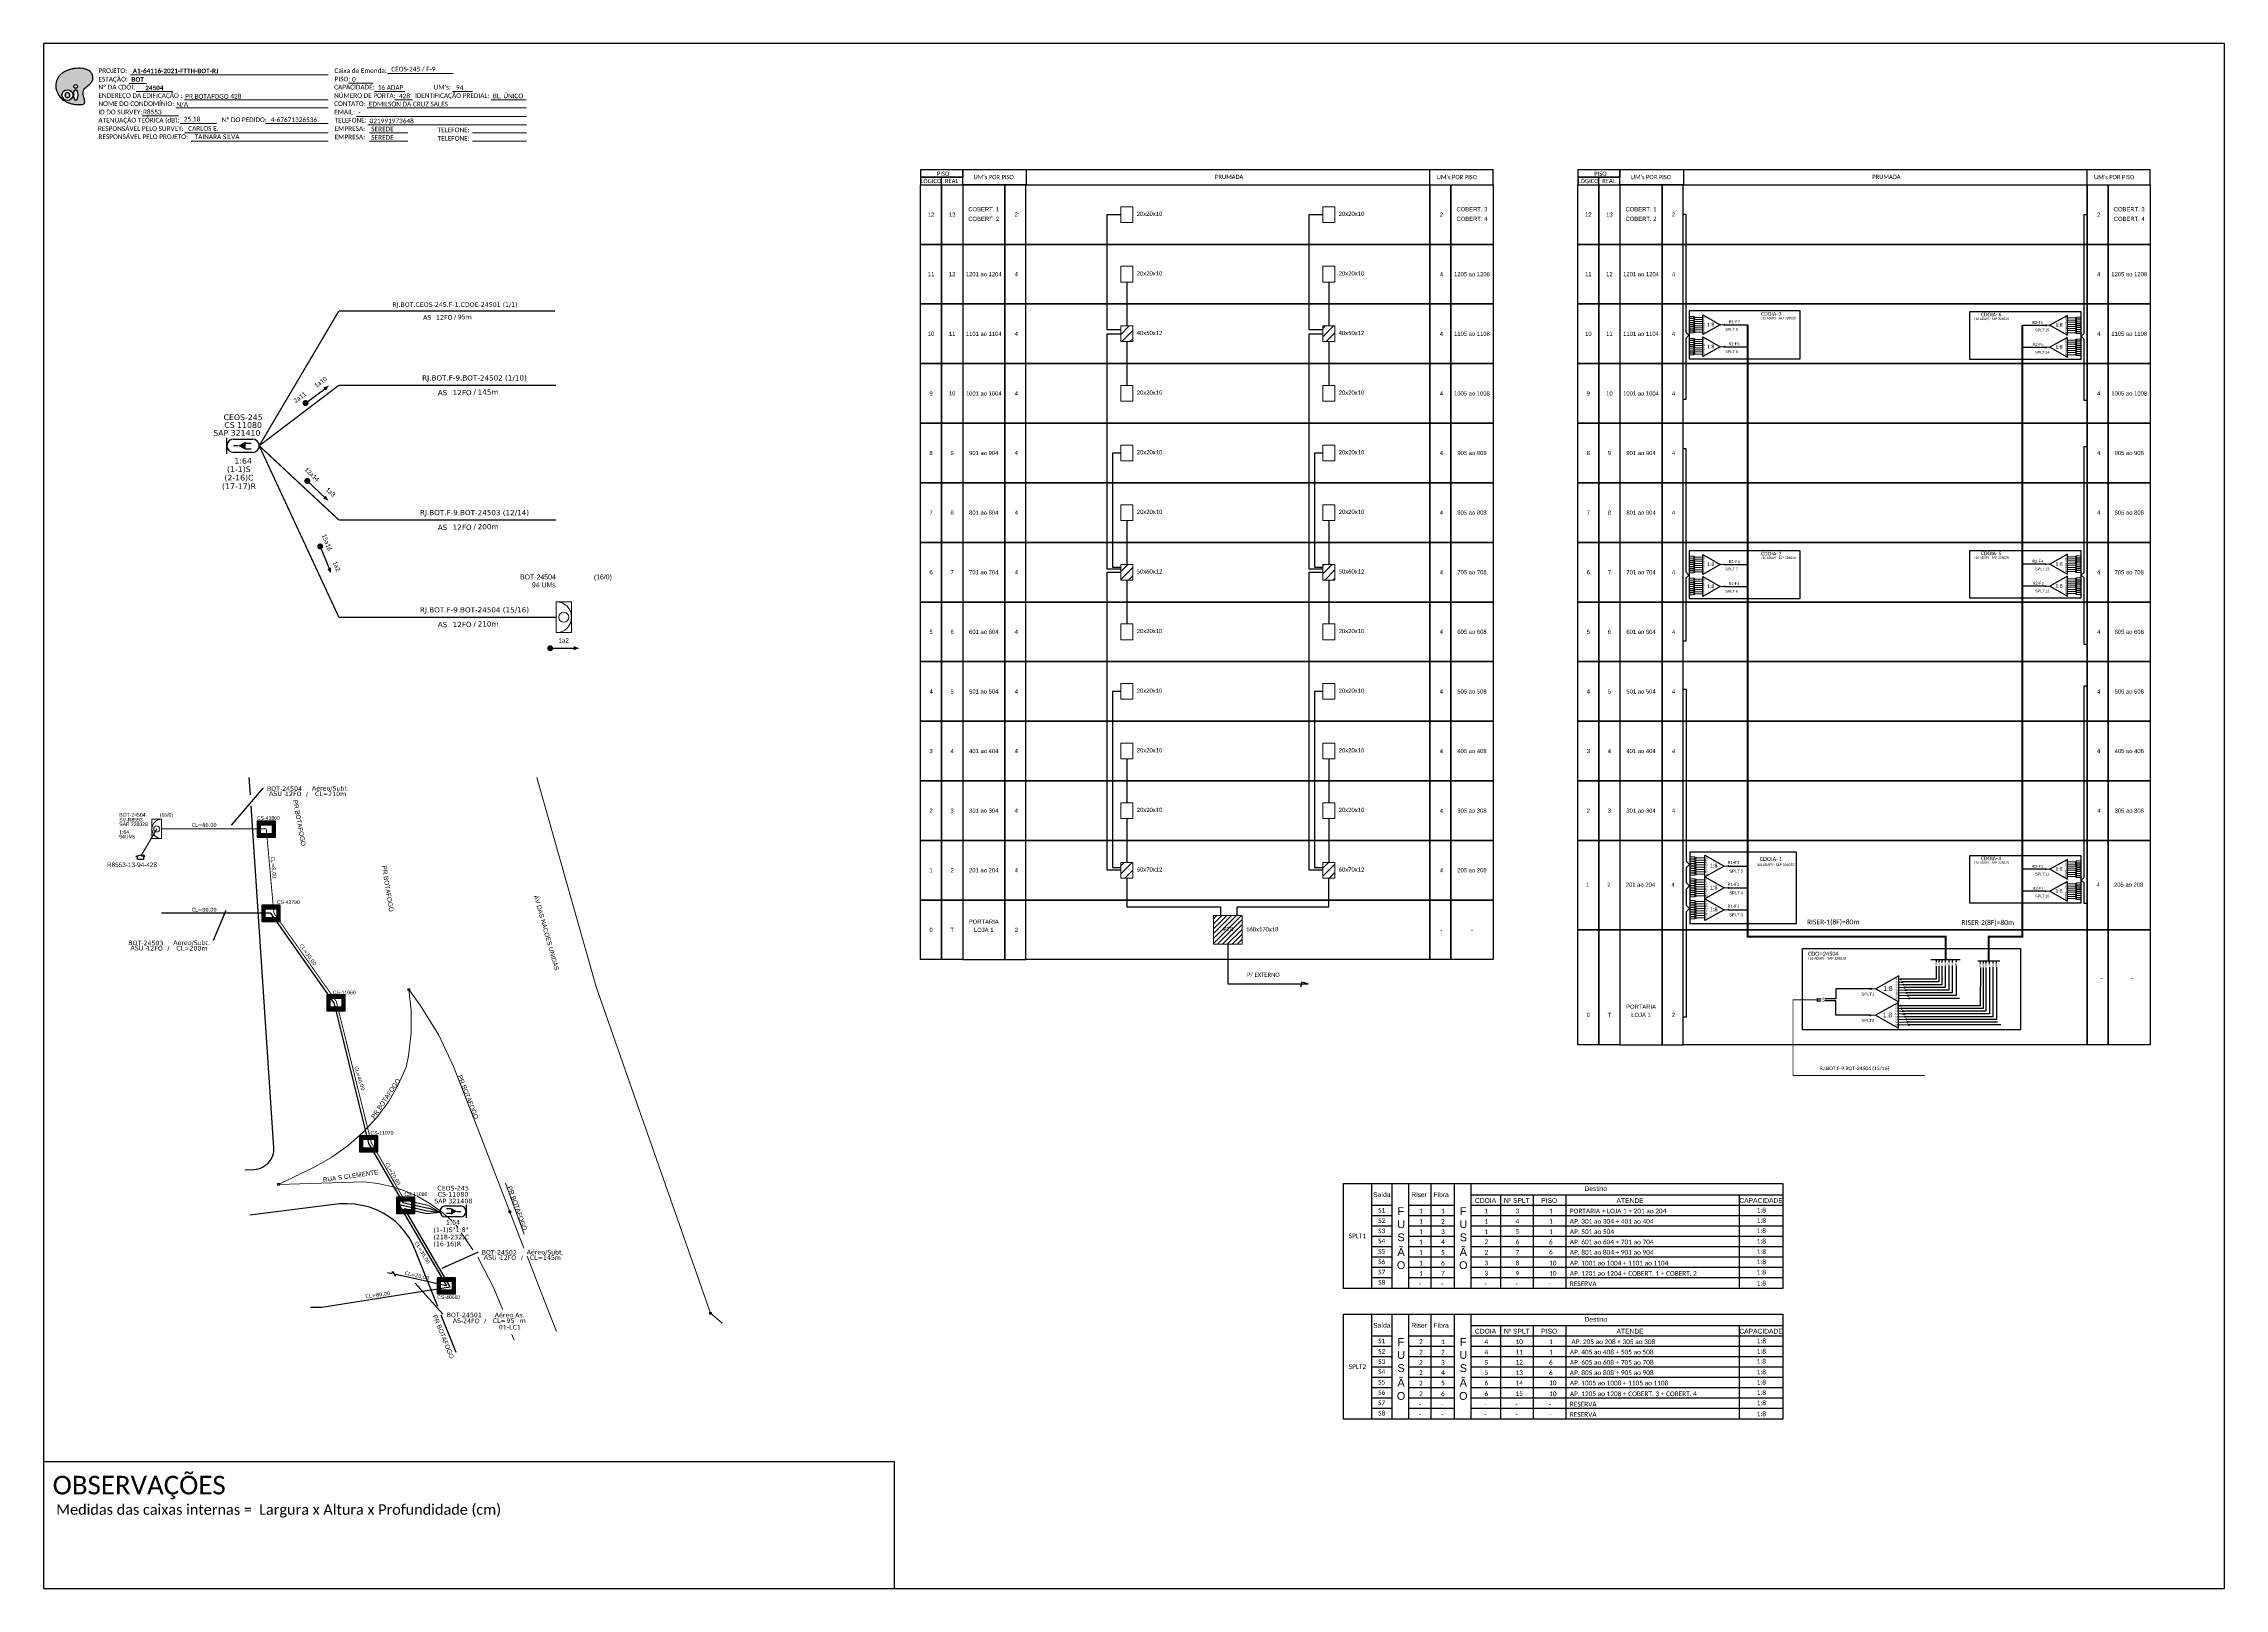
# Paper-space layout 'CDOI-24504' of a CAD drawing. Extents: x 0 to 839, y 0 to 594.
# The model-space entities are those that its viewports show. They can reach past a viewport. Long polylines and large blocks are cut down to what shows.
import ezdxf
from ezdxf.enums import TextEntityAlignment as Align

# ---------------------------------------------------------------- set-up
doc = ezdxf.new("R2010")
doc.units = 0
for name, color, linetype in [('10.1-Caixas Subterrâneas', 5, 'Continuous'), ('20.4-CEOS', 1, 'Continuous'), ('CAP a instalar', 1, 'Continuous'), ('celulas gpon', 7, 'Continuous'), ('label_cabos', 7, 'Continuous'), ('Legenda', 1, 'Continuous'), ('QUADRA', 7, 'Continuous'), ('SETA', 7, 'Continuous'), ('Subida Lateral', 5, 'Continuous'), ('surveys', 7, 'Continuous'), ('surveys legendas', 7, 'Continuous')]:
    doc.layers.add(name, color=color, linetype=linetype)
for name, color, linetype, lineweight in [("20.0-LEGENDA DOS CDO'S", 1, 'Continuous', 0), ('20.1-CDO_INTERIOR', 1, 'Continuous', 0), ('20.2-CDO_POSTE', 1, 'Continuous', 5), ('40.1-ETIQUETAS', 1, 'Continuous', 20), ('Segmento Logradouro Texto', 7, 'Continuous', 0)]:
    doc.layers.add(name, color=color, linetype=linetype, lineweight=lineweight)
doc.layers.add('DROP DE CLIENTE', color=140, linetype='Continuous', plot=False)
doc.layers.add('EXTRA', color=50, linetype='Continuous', plot=False)
doc.styles.add('ARIAL', font='arial.ttf')
doc.styles.add('DIGICADE', font='')
doc.styles.add('siredit', font='verdana.ttf')
doc.styles.get("Standard").update_dxf_attribs({"font": 'arial.ttf'})
doc.styles.add('WMF-Calibri0', font='calibri.ttf')
doc.styles.add('WMF-Calibri1', font='calibrib.ttf')
doc.styles.get('DIGICADE').set_extended_font_data('Arial')
doc.linetypes.add('FENCELINE1', pattern='A,0.25,-0.1,[133,ltypeshp.shx,S=0.1,R=0,X=-0.1,Y=0],-0.1,1', length=1.45)
doc.linetypes.add('RESERVA', pattern='A,0.5,-0.15,["RESERVA",Standard,S=0.18,R=0,X=0,Y=-0.1],-1.3', length=1.95)
doc.dimstyles.new('CC', dxfattribs={"dimtxt": 1, "dimasz": 2, "dimexe": 0.18, "dimexo": 0.0625, "dimgap": 0.09, "dimtad": 0, "dimdec": 0, "dimrnd": 1, "dimzin": 0, "dimdsep": 46, "dimtxsty": 'siredit', "dimblk": 'NONE', "dimcen": 0, "dimse1": 1, "dimse2": 1, "dimsd1": 1, "dimsd2": 1, "dimclrt": 7, "dimadec": 0, "dimazin": 0, "dimtfac": 1, "dimtdec": 0, "dimtofl": 0, "dimtmove": 0, "dimatfit": 3, "dimfxl": 1, "dimtolj": 1, "dimtzin": 0, "dimarcsym": 0})

# ---------------------------------------------------------------- blocks, each defined once
blk = doc.blocks.new('OI')
h = blk.add_hatch(color=40)
edge = h.paths.add_edge_path()
edge.add_spline(control_points=[(4.35, -0.67), (3.92, -0.99), (3.26, -1.5), (2.81, -2.59), (2.9, -3.5), (3.06, -4.27), (3.31, -4.85), (3.37, -5.39), (3.4, -5.88), (3.2, -6.4), (2.54, -6.61), (1.65, -6.63), (0.55, -6.67), (-0.56, -6.42), (-1.61, -6.14), (-2.77, -5.61), (-3.92, -4.77), (-4.89, -3.7), (-5.34, -2.65), (-5.6, -1.94), (-5.85, -0.96), (-5.71, 0.47), (-5.1, 2.02), (-4.14, 3.02), (-3.3, 3.61), (-2.37, 4.16), (-1.36, 4.44), (-0.56, 4.7), (0.79, 4.85), (2.24, 4.97), (3.79, 4.57), (4.67, 4.21), (5.44, 3.65), (5.76, 2.99), (6.03, 2.21), (6.01, 1.46), (5.72, 0.64), (5.31, 0.08), (4.88, -0.38), (4.51, -0.55), (4.35, -0.67)], knot_values=[0, 0, 0, 0, 1.60434, 2.417191, 3.427595, 4.282808, 4.776746, 5.304182, 5.888771, 6.258406, 6.858137, 7.79129, 8.986195, 10.124242, 11.187857, 12.242908, 13.953784, 15.414161, 16.515391, 17.349188, 17.675853, 19.552021, 21.515531, 22.568638, 23.63245, 24.621084, 25.782718, 26.745347, 27.142653, 29.870543, 31.004649, 31.921532, 32.709589, 33.801391, 34.042471, 35.192333, 35.971461, 36.628871, 37.254359, 37.836911, 37.836911, 37.836911, 37.836911], degree=3, periodic=0)
h.paths.add_polyline_path([(1.13, -0.87, -1), (-0.04, -0.87, -1)], flags=16)
edge = h.paths.add_edge_path(flags=16)
edge.add_ellipse((0.56, -3.59), major_axis=(-0.02, 1.71), ratio=0.361305, start_angle=0, end_angle=360)
h.paths.add_polyline_path([(-0.36, -3.62, -1), (-3.8, -3.62, -1)], flags=16)
edge = h.paths.add_edge_path(flags=0)
edge.add_ellipse((-2.08, -3.62), major_axis=(0, 0.885), ratio=0.758294, start_angle=0, end_angle=360)
at = {"color": 40}
for centre, radius in [((-2.08, -3.62), 1.72), ((0.54, -0.87), 0.587)]:
    blk.add_circle(centre, radius, dxfattribs=at)
blk.add_ellipse((-2.08, -3.62), major_axis=(0, 0.885), ratio=0.758294, start_param=-3.141592653589792, end_param=3.141592653589792, dxfattribs=at)
blk.add_ellipse((0.56, -3.59), major_axis=(-0.02, 1.71), ratio=0.361305, dxfattribs=at)
at = {"color": 40, "start_tangent": (-0.800898, -0.598801), "end_tangent": (-0.800898, -0.598801)}
blk.add_spline([(4.35, -0.67), (3.2, -1.78), (2.9, -2.54), (2.92, -3.55), (3.12, -4.38), (3.28, -4.85), (3.37, -5.37), (3.35, -5.95), (3.2, -6.29), (2.66, -6.55), (1.73, -6.63), (0.54, -6.62), (-0.58, -6.41), (-1.6, -6.11), (-2.56, -5.67), (-3.95, -4.67), (-4.89, -3.56), (-5.37, -2.56), (-5.64, -1.78), (-5.72, -1.46), (-5.63, 0.42), (-4.84, 2.22), (-4.13, 2.99), (-3.27, 3.62), (-2.4, 4.09), (-1.3, 4.47), (-0.37, 4.72), (0.02, 4.77), (2.75, 4.8), (3.85, 4.53), (4.69, 4.16), (5.31, 3.68), (5.85, 2.73), (5.93, 2.5), (5.94, 1.35), (5.67, 0.62), (5.29, 0.08), (4.84, -0.36), (4.35, -0.67)], degree=3, dxfattribs=at)
blk = doc.blocks.new('CARIMBO')
at = {"color": 7, "lineweight": 0}
for points in [[(134.48, -16.3), (159.61, -16.3)], [(35.15, -20.06), (41.7, -20.06)], [(35.66, -16.79), (111.64, -16.79)], [(37.81, -23.14), (51.75, -23.14)], [(119.43, -20.02), (128.92, -20.02)], [(129.48, -23.14), (141.1, -23.14)], [(159.42, -23.14), (167.09, -23.14)], [(40.13, -32.55), (54.07, -32.55)], [(52.97, -29.48), (111.64, -29.48)], [(56.38, -26.37), (111.64, -26.37)], [(122.56, -32.72), (187.83, -32.72)], [(126.6, -29.48), (187.83, -29.48)], [(137.07, -26.37), (144.01, -26.37)], [(174.24, -26.37), (187.8, -26.37)], [(54.67, -35.52), (68.61, -35.52)], [(56.38, -39.07), (111.64, -39.07)], [(126.84, -35.96), (187.83, -35.96)], [(127.45, -39.07), (142.25, -39.07)], [(167.06, -39.07), (187.83, -39.07)], [(58.87, -42.31), (111.64, -42.31)], [(127.45, -42.31), (142.25, -42.31)], [(167.06, -42.31), (187.83, -42.31)]]:
    blk.add_lwpolyline(points, dxfattribs=at)
at = {"color": 7, "xscale": 1.213923925163967, "yscale": 1.213923925163967, "zscale": 1.213923925163967, "rotation": 0.1532896023949059}
blk.add_blockref('OI', (13.86, -20.16), dxfattribs=at)
at = {"color": 7, "lineweight": 0, "style": 'WMF-Calibri0'}
for s, height, p in [('PROJETO:', 1.793, (23.26, -16.04)), ('Caixa de Emenda:', 1.7927, (114.02, -16.04)), ('ESTAÇÃO:', 1.793, (23.26, -19.32)), ('ENDEREÇO DA EDIFICAÇÃO :', 1.7927, (23.26, -25.63)), ('Nº DA CDOI:', 1.7927, (23.26, -22.39)), ('CAPACIDADE:', 1.7927, (113.91, -22.39)), ('NÚMERO DE PORTA:', 1.7927, (113.91, -25.63)), ('PISO:', 1.793, (114.09, -19.28)), ('IDENTIFICAÇÃO PREDIAL:', 1.7927, (144.99, -25.63)), ("UM's:", 1.793, (152.15, -22.39)), ('ATENUAÇÃO TEÓRICA (dB):', 1.7927, (23.26, -35.09)), ('NOME DO CONDOMÍNIO:', 1.7927, (23.26, -28.74)), ('ID DO SURVEY:', 1.7927, (23.26, -31.97)), ('CONTATO:', 1.793, (113.91, -28.74)), ('EMAIL:', 1.793, (113.91, -31.97)), ('TELEFONE:', 1.793, (114.09, -35.09)), ('RESPONSÁVEL PELO SURVEY:', 1.7927, (23.02, -38.32)), ('RESPONSÁVEL PELO PROJETO:', 1.7927, (23.26, -41.44)), ('EMPRESA:', 1.793, (114.09, -38.32)), ('EMPRESA:', 1.793, (114.09, -41.56)), ('TELEFONE:', 1.793, (153.7, -38.83)), ('TELEFONE:', 1.793, (153.7, -42.06))]:
    blk.add_text(s, height=height, dxfattribs=at).set_placement(p)
at = {"color": 7, "lineweight": 0, "flags": 8}
for tag, p, style in [('PROJ', (36.46, -16.13), 'WMF-Calibri1'), ('CEOS-XX', (135.87, -15.46), 'WMF-Calibri0'), ('EST', (35.94, -19.41), 'WMF-Calibri1'), ('LOGRADOURO', (56.65, -25.91), 'WMF-Calibri0'), ('PISO_PTR', (120.78, -19.42), 'WMF-Calibri0'), ('CAPAC.', (130.66, -22.52), 'WMF-Calibri0'), ('N°', (138.85, -25.77), 'WMF-Calibri0'), ("UC'S", (160.78, -22.54), 'WMF-Calibri0'), ('N°PREDIO', (174.94, -25.77), 'WMF-Calibri0'), ('_ID_', (40.39, -31.94), 'WMF-Calibri0'), ('NOME_DO_COND.', (53.23, -29.02), 'WMF-Calibri0'), ('O_POTEN', (56.06, -34.68), 'WMF-Calibri0'), ('EMAIL', (123.26, -32.12), 'WMF-Calibri0'), ('NOME_DO_CONTATO', (127.3, -28.89), 'WMF-Calibri0'), ('RES_SURVEY', (57.78, -38.23), 'WMF-Calibri0'), ('RES_PROJ', (60.27, -41.47), 'WMF-Calibri0'), ('TELEFONE', (127.55, -35.36), 'WMF-Calibri0'), ('EMP_RESP_SURVEY', (128.16, -38.47), 'WMF-Calibri0'), ('EMP_RESP_PROJ', (128.16, -41.71), 'WMF-Calibri0'), ('CONT_RESP_SURVEY', (167.76, -38.47), 'WMF-Calibri0'), ('CONT_RESP_PROJ', (167.76, -41.71), 'WMF-Calibri0')]:
    blk.add_attdef(tag, p, '', height=1.79, dxfattribs=dict(at, style=style))
at = {"color": 7, "lineweight": 0, "style": 'WMF-Calibri1', "flags": 8}
blk.add_attdef("N° CDO'S", text='', height=1.79, dxfattribs=at).set_placement((44.78, -22.68), align=Align.CENTER)
blk = doc.blocks.new('SPLT_1-8_DIV_DIR')
h = blk.add_hatch(color=3)
h.dxf.hatch_style = 1
edge = h.paths.add_edge_path()
edge.add_arc((12.77, 4.04), 0.242, 0, 360)
h = blk.add_hatch(color=3)
h.dxf.hatch_style = 1
edge = h.paths.add_edge_path()
edge.add_arc((13.27, 2.88), 0.242, 0, 360)
h = blk.add_hatch(color=3)
h.dxf.hatch_style = 1
edge = h.paths.add_edge_path()
edge.add_arc((13.77, 1.73), 0.242, 0, 360)
h = blk.add_hatch(color=3)
h.dxf.hatch_style = 1
edge = h.paths.add_edge_path()
edge.add_arc((14.27, 0.58), 0.242, 0, 360)
h = blk.add_hatch(color=3)
h.dxf.hatch_style = 1
edge = h.paths.add_edge_path()
edge.add_arc((14.77, -0.58), 0.242, 0, 360)
h = blk.add_hatch(color=3)
h.dxf.hatch_style = 1
edge = h.paths.add_edge_path()
edge.add_arc((15.27, -1.73), 0.242, 0, 360)
h = blk.add_hatch(color=3)
h.dxf.hatch_style = 1
edge = h.paths.add_edge_path()
edge.add_arc((15.77, -2.88), 0.242, 0, 360)
h = blk.add_hatch(color=3)
h.dxf.hatch_style = 1
edge = h.paths.add_edge_path()
edge.add_arc((16.27, -4.04), 0.242, 0, 360)
at = {"color": 1, "lineweight": 0}
blk.add_lwpolyline([(2.22, 0), (0, 0)], dxfattribs=at)
at = {"color": 1}
blk.add_lwpolyline([(11.89, 5.45), (2.22, 0), (11.89, -5.45), (11.89, 5.45)], dxfattribs=at)
at = {"color": 7, "lineweight": 0}
for points in [[(12.77, 4.04), (11.89, 4.04)], [(11.89, 2.88), (13.27, 2.88)], [(11.89, 1.73), (13.77, 1.73)], [(11.89, 0.58), (14.27, 0.58)], [(11.89, -0.58), (14.77, -0.58)], [(11.89, -1.73), (15.27, -1.73)], [(11.89, -2.88), (15.77, -2.88)], [(11.89, -4.04), (16.27, -4.04)]]:
    blk.add_lwpolyline(points, dxfattribs=at)
at = {"color": 3}
for centre in [(12.77, 4.04), (13.27, 2.88), (13.77, 1.73), (14.27, 0.58), (14.77, -0.58), (15.27, -1.73), (15.77, -2.88), (16.27, -4.04)]:
    blk.add_circle(centre, 0.242, dxfattribs=at)
at = {"color": 1, "style": 'ARIAL'}
for s, height, p in [('1:8', 2, (5.35, -0.85)), ('S1', 0.75, (10.52, 3.77)), ('S2', 0.75, (10.52, 2.58)), ('S3', 0.75, (10.52, 1.37)), ('S4', 0.75, (10.52, 0.19)), ('S5', 0.75, (10.52, -1.02)), ('S6', 0.75, (10.52, -2.14)), ('S7', 0.75, (10.52, -3.24)), ('S8', 0.75, (10.52, -4.36))]:
    blk.add_text(s, height=height, dxfattribs=at).set_placement(p)
blk = doc.blocks.new('SPLT_1-8_SC-APC')
at = {"color": 1, "lineweight": 0}
blk.add_lwpolyline([(-17, -7.5), (-19.3, -7.5)], dxfattribs=at)
at = {"color": 1}
blk.add_lwpolyline([(-7.4, -2.1), (-17, -7.5), (-7.4, -13), (-7.4, -2.1)], dxfattribs=at)
at = {"color": 3, "lineweight": 0}
for points in [[(-3, -3.5), (-7.4, -3.5)], [(-7.4, -4.7), (-3, -4.7)], [(-7.4, -5.8), (-3, -5.8)], [(-7.4, -7), (-3, -7)], [(-7.4, -8.1), (-3, -8.1)], [(-7.4, -9.3), (-3, -9.3)], [(-7.4, -10.4), (-3, -10.4)], [(-7.4, -11.6), (-3, -11.6)], [(-2.4, -3), (-2.4, -4)], [(-2.4, -3), (0, -3)], [(-2.4, -4), (0, -4)], [(-2.4, -4.2), (-2.4, -5.2)], [(-2.4, -4.2), (0, -4.2)], [(-2.4, -5.2), (0, -5.2)], [(-2.4, -5.3), (-2.4, -6.3)], [(-2.4, -5.3), (0, -5.3)], [(-2.4, -6.3), (0, -6.3)], [(-2.4, -6.5), (-2.4, -7.5)], [(-2.4, -6.5), (0, -6.5)], [(-2.4, -7.5), (0, -7.5)], [(-2.4, -7.6), (-2.4, -8.6)], [(-2.4, -7.6), (0, -7.6)], [(-2.4, -8.6), (0, -8.6)], [(-2.4, -8.8), (-2.4, -9.8)], [(-2.4, -8.8), (0, -8.8)], [(-2.4, -9.8), (0, -9.8)], [(-2.4, -9.9), (-2.4, -10.9)], [(-2.4, -9.9), (0, -9.9)], [(-2.4, -10.9), (0, -10.9)], [(-2.4, -11.1), (-2.4, -12.1)], [(-2.4, -11.1), (0, -11.1)], [(-2.4, -12.1), (0, -12.1)]]:
    blk.add_lwpolyline(points, dxfattribs=at)
for points in [[(-3, -3.2), (-2.4, -3.2), (-2.4, -3.8), (-3, -3.8)], [(-3, -4.4), (-2.4, -4.4), (-2.4, -5), (-3, -5)], [(-3, -5.5), (-2.4, -5.5), (-2.4, -6.1), (-3, -6.1)], [(-3, -6.7), (-2.4, -6.7), (-2.4, -7.3), (-3, -7.3)], [(-3, -7.8), (-2.4, -7.8), (-2.4, -8.4), (-3, -8.4)], [(-3, -9), (-2.4, -9), (-2.4, -9.6), (-3, -9.6)], [(-3, -10.1), (-2.4, -10.1), (-2.4, -10.7), (-3, -10.7)], [(-3, -11.3), (-2.4, -11.3), (-2.4, -11.9), (-3, -11.9)]]:
    blk.add_lwpolyline(points, close=True, dxfattribs=at)
at = {"color": 1, "style": 'ARIAL'}
for s, height, p in [('1:8', 2, (-13.9, -8.4)), ('S1', 0.75, (-8.7, -3.8)), ('S2', 0.75, (-8.7, -5)), ('S3', 0.75, (-8.7, -6.2)), ('S4', 0.75, (-8.7, -7.4)), ('S5', 0.75, (-8.7, -8.6)), ('S6', 0.75, (-8.7, -9.7)), ('S7', 0.75, (-8.7, -10.8)), ('S8', 0.75, (-8.7, -11.9))]:
    blk.add_text(s, height=height, dxfattribs=at).set_placement(p)
blk = doc.blocks.new('CEOS_RP_CT_DRT')
at = {"layer": '20.4-CEOS', "color": 0}
for p, q in [((-4.54, 1.19), (-1.19, 1.19)), ((-1.19, -1.19), (-4.54, -1.19))]:
    blk.add_line(p, q, dxfattribs=at)
for points in [[(-5.73, -1.43), (-5.73, 1.44)], [(-3.79, 0), (-4.59, 0)], [(-2.47, 0.48), (-1.45, 0.48)], [(-2.47, -0.52), (-1.45, -0.52)]]:
    blk.add_lwpolyline(points, dxfattribs=at)
blk.add_lwpolyline([(-3.79, 0, 0, 1.47, 0), (-2.41, 0, 1.47, 1.47, 0)], format="xyseb", dxfattribs=at)
for centre, start, end in [((-4.54, 0), 90, 270), ((-1.19, 0), 270, 90)]:
    blk.add_arc(centre, 1.19, start, end, dxfattribs=at)
at = {"layer": '20.4-CEOS', "color": 7, "style": 'siredit'}
for tag, p in [('Nº_DA_CEOS', (-2.86, 5.6)), ('LOCAL', (-2.86, 4.24)), ('SAP', (-2.86, 2.78)), ('RACIO_SPLITAGEM', (-2.86, -1.88)), ('FIBRAS_SPLITTER', (-2.86, -3.58)), ('RESERVA_FINAIS', (-2.86, -6.39)), ('FIBRAS_TOP_C', (-2.86, -5.08))]:
    blk.add_attdef(tag, text='', height=1.01, dxfattribs=at).set_placement(p, align=Align.TOP_CENTER)
blk = doc.blocks.new('ETIQUETA_RS5F')
at = {"layer": '40.1-ETIQUETAS', "color": 0, "style": 'siredit'}
blk.add_text('/', height=1.5, dxfattribs=at).set_placement((1.58, -1.95), align=Align.MIDDLE_RIGHT)
for tag, p in [('ETIQUETA_R_SECUNDARIA', (1.21, 2.1)), ('ETIQUETA_R_PRIMARIA', (1.21, 4.1)), ('F_ATIVAS/F_MORTAS', (1.14, -4.24))]:
    blk.add_attdef(tag, text='', height=1.5, dxfattribs=at).set_placement(p, align=Align.MIDDLE_CENTER)
for tag, p in [('TIPO_CABO', (-6.58, -2.12)), ('CAP_CABO', (0.4, -2.09))]:
    blk.add_attdef(tag, text='', height=1.5, dxfattribs=at).set_placement(p, align=Align.MIDDLE_RIGHT)
blk.add_attdef('METROS', text='', height=1.5, dxfattribs=at).set_placement((2.14, -1.95), align=Align.MIDDLE_LEFT)
for tag, p in [('FUSÃO_1', (0.85, -8.39)), ('FUSÃO_2', (0.85, -10.6)), ('FUSÃO_3', (0.85, -12.93)), ('FUSÃO_4', (0.85, -15.14)), ('FUSÃO_5', (0.85, -17.16))]:
    blk.add_attdef(tag, text='', height=1.5, dxfattribs=at).set_placement(p, align=Align.CENTER)
blk = doc.blocks.new('CDOI_INT')
at = {"layer": '20.1-CDO_INTERIOR', "color": 0, "lineweight": 18}
blk.add_lwpolyline([(4.25, -4.25), (4.25, 4.25), (0, 4.25), (0, -4.25)], close=True, dxfattribs=at)
blk.add_circle((2.12, 0), 1.36, dxfattribs=at)
blk.add_arc((0, 0), 4.25, 270, 90, dxfattribs=at)
at = {"layer": "20.0-LEGENDA DOS CDO'S", "color": 0, "style": 'ARIAL'}
for tag, p in [('SAP', (-0.08, 6.23)), ('CDO_N', (-0.08, 10.38)), ('SURVEY', (-0.08, 8.2)), ('SPLITER_1', (21.18, 10.38)), ('SPLITER_2', (21.19, 8.68)), ('1:XX', (5.94, -2.22)), ('UMS', (5.94, -4.24))]:
    blk.add_attdef(tag, p, '', height=1.36, dxfattribs=at)
blk.add_attdef('FIBRAS_UTILIZADAS', text='', height=1.36, dxfattribs=at).set_placement((15.34, 10.38), align=Align.CENTER)
blk = doc.blocks.new('SURVEY_SURVEY')
for p, q in [((0, 0.0000152), (-0.0000151, 0.0000108)), ((-0.0000151, 0.0000108), (-0.0000104, 0.0000108)), ((-0.0000103, 0), (-0.0000103, 0.0000108)), ((0.0000103, 0), (-0.0000103, 0)), ((0, 0.0000152), (0.0000151, 0.0000108)), ((0.0000101, 0.0000159), (0.0000117, 0.0000159)), ((0.0000101, 0.0000123), (0.0000101, 0.0000159)), ((0.0000151, 0.0000108), (0.0000103, 0.0000108)), ((0.0000103, 0.0000108), (0.0000103, 0)), ((0.0000117, 0.0000159), (0.0000117, 0.0000119))]:
    blk.add_line(p, q)
blk = doc.blocks.new('*X75')
at = {"color": 0, "linetype": 'Continuous'}
for p, q in [((-1.25, 0.34099), (-0.49099, 1.1)), ((-1.25, 0.517767), (-0.667767, 1.1)), ((-1.25, 0.694544), (-0.844544, 1.1)), ((-1.25, 0.87132), (-1.02132, 1.1)), ((-1.25, 1.048097), (-1.198097, 1.1)), ((-1.25, 0.164214), (-0.8035, 0.610714)), ((-1.25, -0.012563), (-0.8035, 0.433937)), ((-1.25, -0.18934), (-0.8035, 0.25716)), ((-1.25, -0.366117), (-0.8035, 0.080383)), ((-0.789214, 0.625), (-0.314214, 1.1)), ((-0.612437, 0.625), (-0.137437, 1.1)), ((-0.43566, 0.625), (0.03934, 1.1)), ((-0.258883, 0.625), (0.216117, 1.1)), ((-0.082107, 0.625), (0.392893, 1.1)), ((0.09467, 0.625), (0.56967, 1.1)), ((0.271447, 0.625), (0.746447, 1.1)), ((0.448223, 0.625), (0.923223, 1.1)), ((0.625, 0.625), (1.1, 1.1)), ((0.801777, 0.625), (1.25, 1.073223)), ((0.8035, 0.449947), (1.25, 0.896447)), ((0.8035, 0.27317), (1.25, 0.71967)), ((0.8035, 0.096393), (1.25, 0.542893)), ((0.8035, -0.080383), (1.25, 0.366117)), ((0.8035, -0.25716), (1.25, 0.18934)), ((0.8035, -0.433937), (1.25, 0.012563)), ((-1.25, -0.542893), (-0.8035, -0.096393)), ((-1.25, -0.71967), (-0.8035, -0.27317)), ((-1.25, -0.896447), (-0.8035, -0.449947)), ((-1.25, -1.073223), (-0.801777, -0.625)), ((-1.1, -1.1), (-0.625, -0.625)), ((-0.923223, -1.1), (-0.448223, -0.625)), ((-0.746447, -1.1), (-0.271447, -0.625)), ((-0.56967, -1.1), (-0.09467, -0.625)), ((-0.392893, -1.1), (0.082107, -0.625)), ((-0.216117, -1.1), (0.258883, -0.625)), ((-0.03934, -1.1), (0.43566, -0.625)), ((0.137437, -1.1), (0.612437, -0.625)), ((0.314214, -1.1), (0.789214, -0.625)), ((0.49099, -1.1), (1.25, -0.34099)), ((0.667767, -1.1), (1.25, -0.517767)), ((0.8035, -0.610714), (1.25, -0.164214)), ((0.844544, -1.1), (1.25, -0.694544)), ((1.02132, -1.1), (1.25, -0.87132)), ((1.198097, -1.1), (1.25, -1.048097))]:
    blk.add_line(p, q, dxfattribs=at)
blk = doc.blocks.new('MANHOLE_MQ')
at = {"color": 0, "linetype": 'Continuous'}
for p, q in [((0.0000062, 0.0000057), (-0.0000063, 0.0000057)), ((-0.0000063, 0.0000057), (-0.0000063, -0.0000053)), ((-0.000004, 0.0000033), (0.000004, 0.0000033)), ((-0.000004, -0.0000029), (-0.000004, 0.0000033)), ((0.000004, 0.0000033), (0.000004, -0.0000029)), ((0.0000062, -0.0000053), (0.0000062, 0.0000057)), ((-0.0000063, -0.0000053), (0.0000062, -0.0000053)), ((0.000004, -0.0000029), (-0.000004, -0.0000029)), ((0.000004, -0.0000029), (0.000004, -0.0000029))]:
    blk.add_line(p, q, dxfattribs=at)
at = {"color": 0, "linetype": 'Continuous', "xscale": 5e-06, "yscale": 5e-06, "zscale": 1e-05}
blk.add_blockref('*X75', (0, 0.0000002), dxfattribs=at)
blk = doc.blocks.new('*U119')
at = {"layer": '20.4-CEOS', "color": 7, "style": 'siredit'}
for tag, p in [('FIBRAS_SPLITTER', (0, 0)), ('FIBRAS_TOP_C', (0, -4.13)), ('RESERVA_FINAIS', (0, -5.46))]:
    blk.add_attdef(tag, p, '', height=1.01, dxfattribs=at)
for tag, p, flags in [('QTDE', (0, -9.4), 1), ('ID_ATIVIDADE', (0, -6.77), 3), ('FATOR', (0, -8.09), 1), ('FID', (0, -10.71), 1)]:
    blk.add_attdef(tag, p, '', height=1.01, dxfattribs=dict(at, flags=flags))
blk = doc.blocks.new('LEGENDA DOS CABOS')
at = {"layer": 'EXTRA', "color": 0, "style": 'siredit'}
for tag, p in [('ID', (4.6, 0.97)), ('XX', (9.03, 0.97))]:
    blk.add_attdef(tag, text='', height=0.48, rotation=359.69, dxfattribs=at).set_placement(p, align=Align.MIDDLE_CENTER)
at = {"layer": 'Legenda', "color": 0, "style": 'siredit'}
for tag, p in [('TIPO_CABO', (1.31, 0)), ('CABO', (4.69, -0.05)), ('/', (6.81, -0.05)), ('METROS', (10.03, -0.05))]:
    blk.add_attdef(tag, text='', height=0.8, rotation=359.69, dxfattribs=at).set_placement(p, align=Align.MIDDLE_CENTER)
blk = doc.blocks.new('_None')
blk = doc.blocks.new('Inst CB AS CFOA-SM-AS-80-TS-24')
at = {"layer": 'label_cabos', "color": 0, "style": 'siredit'}
for tag, flags, p in [('ID_ATIVIDADE', 3, (1.31, 2.67)), ('FATOR', 1, (11.56, 2.55))]:
    blk.add_attdef(tag, text='', height=1, rotation=359.69, dxfattribs=dict(at, flags=flags)).set_placement(p, align=Align.MIDDLE_CENTER)
for tag, p in [('TIPO_CABO', (1.76, 0)), ('DESTINO_CABO', (3.13, 1.26)), ('CABO', (4.69, -0.05)), ('/', (7.71, -0.05)), ('LANCE', (10.81, 0)), ('TIPO_CABO', (13.11, 1.24)), ('UND', (15.96, 0)), ('FID', (13.15, -1.41))]:
    blk.add_attdef(tag, text='', height=1, rotation=359.69, dxfattribs=at).set_placement(p, align=Align.MIDDLE_CENTER)
blk.add_attdef('QTDE', (12.43, -0.47), '', height=1, rotation=359.69, dxfattribs=at)

msp = doc.modelspace()

# ---------------------------------------------------------------- hatches: boundary and pattern name
h = msp.add_hatch(color=3)
h.dxf.hatch_style = 1
edge = h.paths.add_edge_path()
edge.add_arc((556.97, 1190.94), 0.179, 0, 360)
h = msp.add_hatch(color=3)
h.dxf.hatch_style = 1
edge = h.paths.add_edge_path()
edge.add_arc((680.56, 1190.68), 0.179, 0, 360)
h = msp.add_hatch()
h.set_pattern_fill('ANSI31', color=1, scale=0.7, style=0)
h.set_pattern_definition([(45, (-348.8572, 252.565), (-1.571545, 1.571545), [])])
h.paths.add_polyline_path([(407.2, 984.17), (402.56, 984.17), (402.56, 978.14), (407.2, 978.14)])
h.paths.add_polyline_path([(329.53, 984.17), (324.9, 984.17), (324.9, 978.14), (329.53, 978.14)])
h.paths.add_polyline_path([(329.53, 1098.78), (324.9, 1098.78), (324.9, 1092.74), (329.53, 1092.74)])
h.paths.add_polyline_path([(407.2, 1098.78), (402.56, 1098.78), (402.56, 1092.74), (407.2, 1092.74)])
h.paths.add_polyline_path([(407.2, 1190.46), (402.56, 1190.46), (402.56, 1184.42), (407.2, 1184.42)])
h.paths.add_polyline_path([(329.53, 1190.46), (324.9, 1190.46), (324.9, 1184.42), (329.53, 1184.42)])
h.paths.add_polyline_path([(408.36, 980.22), (418.88, 980.22), (418.88, 982.7), (408.36, 982.7)], flags=9)
h.paths.add_polyline_path([(330.7, 980.22), (341.21, 980.22), (341.21, 982.7), (330.7, 982.7)], flags=9)
h.paths.add_polyline_path([(330.69, 1094.83), (341.21, 1094.83), (341.21, 1097.3), (330.69, 1097.3)], flags=9)
h.paths.add_polyline_path([(408.36, 1094.83), (418.88, 1094.83), (418.88, 1097.3), (408.36, 1097.3)], flags=9)
h.paths.add_polyline_path([(408.29, 1186.51), (418.88, 1186.51), (418.88, 1188.98), (408.29, 1188.98)], flags=9)
h.paths.add_polyline_path([(330.63, 1186.51), (341.21, 1186.51), (341.21, 1188.98), (330.63, 1188.98)], flags=9)
h = msp.add_hatch(color=3)
h.dxf.hatch_style = 1
edge = h.paths.add_edge_path()
edge.add_arc((556.97, 1182.47), 0.179, 0, 360)
h = msp.add_hatch(color=3)
h.dxf.hatch_style = 1
edge = h.paths.add_edge_path()
edge.add_arc((680.56, 1182.22), 0.179, 0, 360)
h = msp.add_hatch(color=3)
h.dxf.hatch_style = 1
edge = h.paths.add_edge_path()
edge.add_arc((556.97, 1098.74), 0.179, 0, 360)
h = msp.add_hatch(color=3)
h.dxf.hatch_style = 1
edge = h.paths.add_edge_path()
edge.add_arc((680.56, 1098.86), 0.179, 0, 360)
h = msp.add_hatch(color=3)
h.dxf.hatch_style = 1
edge = h.paths.add_edge_path()
edge.add_arc((556.97, 1090.27), 0.179, 0, 360)
h = msp.add_hatch(color=3)
h.dxf.hatch_style = 1
edge = h.paths.add_edge_path()
edge.add_arc((680.56, 1090.39), 0.179, 0, 360)
h = msp.add_hatch(color=3)
h.dxf.hatch_style = 1
edge = h.paths.add_edge_path()
edge.add_arc((558.61, 982.77), 0.197, -180, 180, ccw=False)
h = msp.add_hatch(color=3)
h.dxf.hatch_style = 1
edge = h.paths.add_edge_path()
edge.add_arc((680.56, 981.54), 0.179, 0, 360)
h = msp.add_hatch(color=3)
h.dxf.hatch_style = 1
edge = h.paths.add_edge_path()
edge.add_arc((558.61, 974.38), 0.197, -180, 180, ccw=False)
h = msp.add_hatch(color=3)
h.dxf.hatch_style = 1
edge = h.paths.add_edge_path()
edge.add_arc((680.56, 973.07), 0.179, 0, 360)
h = msp.add_hatch(color=3)
h.dxf.hatch_style = 1
edge = h.paths.add_edge_path()
edge.add_arc((558.61, 965.99), 0.197, -180, 180, ccw=False)
h = msp.add_hatch(color=3)
h.dxf.hatch_style = 1
edge = h.paths.add_edge_path()
edge.add_arc((558.61, 965.99), 0.197, 0, 360)
h = msp.add_hatch()
h.set_pattern_fill('ANSI31', color=1, scale=0.42)
h.set_pattern_definition([(45, (-3.8246, 2806.453), (-0.9429269, 0.9429269), [])])
h.paths.add_polyline_path([(371.58, 963.77), (360.51, 963.77), (360.51, 952.7), (371.58, 952.7)])
h.paths.add_polyline_path([(363.83, 957.35), (368.59, 957.35), (368.59, 959.78), (363.83, 959.78)], flags=24)
h = msp.add_hatch(color=3)
h.dxf.hatch_style = 1
edge = h.paths.add_edge_path()
edge.add_arc((613.24, 935.56), 0.197, 0, 360)
h = msp.add_hatch(color=3)
h.dxf.hatch_style = 1
edge = h.paths.add_edge_path()
edge.add_arc((613.07, 925.38), 0.197, 0, 360)

# ---------------------------------------------------------------- linework, layer by layer
at = {"color": 3}
msp.add_line((592.69, 931.69), (594.13, 931.69), dxfattribs=at)
at = {"color": 2}
for p, q in [((599.78, 930.92), (595.62, 930.92)), ((599.78, 925.38), (599.78, 930.92)), ((613.07, 925.38), (599.78, 925.38))]:
    msp.add_line(p, q, dxfattribs=at)
at = {"color": 7}
for p, q in [((410.57, 860.74), (579.47, 860.74)), ((410.57, 820.32), (410.57, 860.74)), ((421.23, 860.74), (421.23, 820.32)), ((429.11, 860.74), (429.11, 820.32)), ((435.59, 820.32), (435.59, 860.74)), ((444.04, 860.74), (444.04, 820.32)), ((453.05, 860.74), (453.05, 820.32)), ((459.53, 860.74), (459.53, 820.32)), ((459.53, 856.33), (579.47, 856.33)), ((470.94, 856.33), (470.94, 820.32)), ((483.51, 856.33), (483.51, 820.32)), ((496.06, 856.33), (496.06, 820.32)), ((562.68, 856.33), (562.68, 820.32)), ((579.47, 860.74), (579.47, 820.32)), ((421.23, 852.36), (429.11, 852.36)), ((421.23, 848.39), (429.11, 848.39)), ((435.59, 852.36), (453.05, 852.36)), ((435.59, 848.39), (453.05, 848.39)), ((459.53, 852.36), (579.47, 852.36)), ((459.53, 848.39), (579.47, 848.39)), ((421.23, 844.42), (429.11, 844.42)), ((421.23, 840.45), (429.11, 840.45)), ((435.59, 844.42), (453.05, 844.42)), ((435.59, 840.45), (453.05, 840.45)), ((459.53, 844.42), (579.47, 844.42)), ((459.53, 840.45), (579.47, 840.45)), ((421.23, 836.49), (429.11, 836.49)), ((421.23, 832.52), (429.11, 832.52)), ((435.59, 836.49), (453.05, 836.49)), ((435.59, 832.52), (453.05, 832.52)), ((459.53, 836.49), (579.47, 836.49)), ((459.53, 832.52), (579.47, 832.52)), ((421.23, 828.55), (429.11, 828.55)), ((421.23, 824.58), (429.11, 824.58)), ((435.59, 828.55), (453.05, 828.55)), ((435.59, 824.58), (453.05, 824.58)), ((459.53, 828.55), (579.47, 828.55)), ((459.53, 824.58), (579.47, 824.58)), ((579.47, 820.32), (410.57, 820.32)), ((410.57, 810.47), (579.47, 810.47)), ((410.57, 770.05), (410.57, 810.47)), ((421.23, 810.47), (421.23, 770.05)), ((429.11, 810.47), (429.11, 770.05)), ((435.59, 770.05), (435.59, 810.47)), ((444.04, 810.47), (444.04, 770.05)), ((453.05, 810.47), (453.05, 770.05)), ((459.53, 810.47), (459.53, 770.05)), ((459.53, 806.06), (579.47, 806.06)), ((470.94, 806.06), (470.94, 770.05)), ((483.51, 806.06), (483.51, 770.05)), ((496.06, 806.06), (496.06, 770.05)), ((562.68, 806.06), (562.68, 770.05)), ((579.47, 810.47), (579.47, 770.05)), ((421.23, 802.09), (429.11, 802.09)), ((421.23, 798.12), (429.11, 798.12)), ((435.59, 802.09), (453.05, 802.09)), ((435.59, 798.12), (453.05, 798.12)), ((459.53, 802.09), (579.47, 802.09)), ((459.53, 798.12), (579.47, 798.12)), ((421.23, 794.15), (429.11, 794.15)), ((421.23, 790.18), (429.11, 790.18)), ((435.59, 794.15), (453.05, 794.15)), ((435.59, 790.18), (453.05, 790.18)), ((459.53, 794.15), (579.47, 794.15)), ((459.53, 790.18), (579.47, 790.18)), ((421.23, 786.21), (429.11, 786.21)), ((421.23, 782.24), (429.11, 782.24)), ((435.59, 786.21), (453.05, 786.21)), ((435.59, 782.24), (453.05, 782.24)), ((459.53, 786.21), (579.47, 786.21)), ((459.53, 782.24), (579.47, 782.24)), ((421.23, 778.28), (429.11, 778.28)), ((421.23, 774.31), (429.11, 774.31)), ((435.59, 778.28), (453.05, 778.28)), ((435.59, 774.31), (453.05, 774.31)), ((459.53, 778.28), (579.47, 778.28)), ((459.53, 774.31), (579.47, 774.31)), ((579.47, 770.05), (410.57, 770.05))]:
    msp.add_line(p, q, dxfattribs=at)
for points in [[(-89.32, 705.02), (749.25, 705.02), (749.25, 1299.02), (-89.32, 1299.02), (-89.32, 705.02)], [(264.08, 1244.74), (468.01, 1244.74), (468.01, 1250.5), (264.08, 1250.5), (264.08, 1250.5), (264.08, 1247.62)], [(288.62, 1244.74), (288.62, 1250.5)], [(443.7, 1244.74), (443.7, 1250.5)], [(516.82, 1244.74), (720.75, 1244.74), (720.75, 1250.5), (516.82, 1250.5), (516.82, 1250.5), (516.82, 1247.62)], [(541.36, 1244.74), (541.36, 1250.5)], [(696.43, 1244.74), (696.43, 1250.5)], [(255.98, 1244.74), (255.98, 1247.62)], [(508.72, 1244.74), (508.72, 1247.62)]]:
    msp.add_lwpolyline(points)
at = {"color": 7, "lineweight": 0}
msp.add_lwpolyline([(-4.01, 1268.26), (20.14, 1268.26)], dxfattribs=at)
for points in [[(247.88, 1247.62), (264.08, 1247.62), (264.08, 1250.5), (247.88, 1250.5)], [(500.62, 1247.62), (516.82, 1247.62), (516.82, 1250.5), (500.62, 1250.5)], [(247.88, 1244.74), (264.08, 1244.74), (264.08, 1247.62), (247.88, 1247.62)], [(247.88, 1244.74), (255.98, 1244.74), (255.98, 1221.82), (247.88, 1221.82)], [(255.98, 1244.74), (264.08, 1244.74), (264.08, 1221.82), (255.98, 1221.82)], [(280.28, 1244.74), (264.08, 1244.74), (264.08, 1221.82), (280.28, 1221.82)], [(288.38, 1244.74), (280.28, 1244.74), (280.28, 1221.82), (288.38, 1221.82)], [(288.38, 1244.74), (443.71, 1244.74), (443.71, 1221.82), (288.38, 1221.82)], [(443.71, 1244.74), (451.81, 1244.74), (451.81, 1221.82), (443.71, 1221.82)], [(451.81, 1244.74), (468.01, 1244.74), (468.01, 1221.82), (451.81, 1221.82)], [(500.62, 1244.74), (516.82, 1244.74), (516.82, 1247.62), (500.62, 1247.62)], [(500.62, 1244.74), (508.72, 1244.74), (508.72, 1221.82), (500.62, 1221.82)], [(508.72, 1244.74), (516.82, 1244.74), (516.82, 1221.82), (508.72, 1221.82)], [(533.02, 1244.74), (516.82, 1244.74), (516.82, 1221.82), (533.02, 1221.82)], [(541.12, 1244.74), (533.02, 1244.74), (533.02, 1221.82), (541.12, 1221.82)], [(541.12, 1244.74), (696.45, 1244.74), (696.45, 1221.82), (541.12, 1221.82)], [(696.45, 1244.74), (704.55, 1244.74), (704.55, 1221.82), (696.45, 1221.82)], [(704.55, 1244.74), (720.75, 1244.74), (720.75, 1221.82), (704.55, 1221.82)], [(247.88, 1221.82), (255.98, 1221.82), (255.98, 1198.9), (247.88, 1198.9)], [(255.98, 1221.82), (264.08, 1221.82), (264.08, 1198.9), (255.98, 1198.9)], [(280.28, 1221.82), (264.08, 1221.82), (264.08, 1198.9), (280.28, 1198.9)], [(288.38, 1221.82), (280.28, 1221.82), (280.28, 1198.9), (288.38, 1198.9)], [(288.38, 1221.82), (443.71, 1221.82), (443.71, 1198.9), (288.38, 1198.9)], [(443.71, 1221.82), (451.81, 1221.82), (451.81, 1198.9), (443.71, 1198.9)], [(451.81, 1221.82), (468.01, 1221.82), (468.01, 1198.9), (451.81, 1198.9)], [(500.62, 1221.82), (508.72, 1221.82), (508.72, 1198.9), (500.62, 1198.9)], [(508.72, 1221.82), (516.82, 1221.82), (516.82, 1198.9), (508.72, 1198.9)], [(533.02, 1221.82), (516.82, 1221.82), (516.82, 1198.9), (533.02, 1198.9)], [(541.12, 1221.82), (533.02, 1221.82), (533.02, 1198.9), (541.12, 1198.9)], [(541.12, 1221.82), (696.45, 1221.82), (696.45, 1198.9), (541.12, 1198.9)], [(696.45, 1221.82), (704.55, 1221.82), (704.55, 1198.9), (696.45, 1198.9)], [(704.55, 1221.82), (720.75, 1221.82), (720.75, 1198.9), (704.55, 1198.9)], [(247.88, 1198.9), (255.98, 1198.9), (255.98, 1175.98), (247.88, 1175.98)], [(255.98, 1198.9), (264.08, 1198.9), (264.08, 1175.98), (255.98, 1175.98)], [(280.28, 1198.9), (264.08, 1198.9), (264.08, 1175.98), (280.28, 1175.98)], [(288.38, 1198.9), (280.28, 1198.9), (280.28, 1175.98), (288.38, 1175.98)], [(288.38, 1198.9), (443.71, 1198.9), (443.71, 1175.98), (288.38, 1175.98)], [(443.71, 1198.9), (451.81, 1198.9), (451.81, 1175.98), (443.71, 1175.98)], [(451.81, 1198.9), (468.01, 1198.9), (468.01, 1175.98), (451.81, 1175.98)], [(500.62, 1198.9), (508.72, 1198.9), (508.72, 1175.98), (500.62, 1175.98)], [(508.72, 1198.9), (516.82, 1198.9), (516.82, 1175.98), (508.72, 1175.98)], [(533.02, 1198.9), (516.82, 1198.9), (516.82, 1175.98), (533.02, 1175.98)], [(541.12, 1198.9), (533.02, 1198.9), (533.02, 1175.98), (541.12, 1175.98)], [(541.12, 1198.9), (696.45, 1198.9), (696.45, 1175.98), (541.12, 1175.98)], [(696.45, 1198.9), (704.55, 1198.9), (704.55, 1175.98), (696.45, 1175.98)], [(704.55, 1198.9), (720.75, 1198.9), (720.75, 1175.98), (704.55, 1175.98)], [(247.88, 1175.98), (255.98, 1175.98), (255.98, 1153.06), (247.88, 1153.06)], [(255.98, 1175.98), (264.08, 1175.98), (264.08, 1153.06), (255.98, 1153.06)], [(280.28, 1175.98), (264.08, 1175.98), (264.08, 1153.06), (280.28, 1153.06)], [(288.38, 1175.98), (280.28, 1175.98), (280.28, 1153.06), (288.38, 1153.06)], [(288.38, 1175.98), (443.71, 1175.98), (443.71, 1153.06), (288.38, 1153.06)], [(443.71, 1175.98), (451.81, 1175.98), (451.81, 1153.06), (443.71, 1153.06)], [(451.81, 1175.98), (468.01, 1175.98), (468.01, 1153.06), (451.81, 1153.06)], [(500.62, 1175.98), (508.72, 1175.98), (508.72, 1153.06), (500.62, 1153.06)], [(508.72, 1175.98), (516.82, 1175.98), (516.82, 1153.06), (508.72, 1153.06)], [(533.02, 1175.98), (516.82, 1175.98), (516.82, 1153.06), (533.02, 1153.06)], [(541.12, 1175.98), (533.02, 1175.98), (533.02, 1153.06), (541.12, 1153.06)], [(541.12, 1175.98), (696.45, 1175.98), (696.45, 1153.06), (541.12, 1153.06)], [(696.45, 1175.98), (704.55, 1175.98), (704.55, 1153.06), (696.45, 1153.06)], [(704.55, 1175.98), (720.75, 1175.98), (720.75, 1153.06), (704.55, 1153.06)], [(247.88, 1153.06), (255.98, 1153.06), (255.98, 1130.14), (247.88, 1130.14)], [(255.98, 1153.06), (264.08, 1153.06), (264.08, 1130.14), (255.98, 1130.14)], [(280.28, 1153.06), (264.08, 1153.06), (264.08, 1130.14), (280.28, 1130.14)], [(288.38, 1153.06), (280.28, 1153.06), (280.28, 1130.14), (288.38, 1130.14)], [(288.38, 1153.06), (443.71, 1153.06), (443.71, 1130.14), (288.38, 1130.14)], [(443.71, 1153.06), (451.81, 1153.06), (451.81, 1130.14), (443.71, 1130.14)], [(451.81, 1153.06), (468.01, 1153.06), (468.01, 1130.14), (451.81, 1130.14)], [(500.62, 1153.06), (508.72, 1153.06), (508.72, 1130.14), (500.62, 1130.14)], [(508.72, 1153.06), (516.82, 1153.06), (516.82, 1130.14), (508.72, 1130.14)], [(533.02, 1153.06), (516.82, 1153.06), (516.82, 1130.14), (533.02, 1130.14)], [(541.12, 1153.06), (533.02, 1153.06), (533.02, 1130.14), (541.12, 1130.14)], [(541.12, 1153.06), (696.45, 1153.06), (696.45, 1130.14), (541.12, 1130.14)], [(696.45, 1153.06), (704.55, 1153.06), (704.55, 1130.14), (696.45, 1130.14)], [(704.55, 1153.06), (720.75, 1153.06), (720.75, 1130.14), (704.55, 1130.14)], [(247.88, 1130.14), (255.98, 1130.14), (255.98, 1107.22), (247.88, 1107.22)], [(255.98, 1130.14), (264.08, 1130.14), (264.08, 1107.22), (255.98, 1107.22)], [(280.28, 1130.14), (264.08, 1130.14), (264.08, 1107.22), (280.28, 1107.22)], [(288.38, 1130.14), (280.28, 1130.14), (280.28, 1107.22), (288.38, 1107.22)], [(288.38, 1130.14), (443.71, 1130.14), (443.71, 1107.22), (288.38, 1107.22)], [(443.71, 1130.14), (451.81, 1130.14), (451.81, 1107.22), (443.71, 1107.22)], [(451.81, 1130.14), (468.01, 1130.14), (468.01, 1107.22), (451.81, 1107.22)], [(500.62, 1130.14), (508.72, 1130.14), (508.72, 1107.22), (500.62, 1107.22)], [(508.72, 1130.14), (516.82, 1130.14), (516.82, 1107.22), (508.72, 1107.22)], [(533.02, 1130.14), (516.82, 1130.14), (516.82, 1107.22), (533.02, 1107.22)], [(541.12, 1130.14), (533.02, 1130.14), (533.02, 1107.22), (541.12, 1107.22)], [(541.12, 1130.14), (696.45, 1130.14), (696.45, 1107.22), (541.12, 1107.22)], [(696.45, 1130.14), (704.55, 1130.14), (704.55, 1107.22), (696.45, 1107.22)], [(704.55, 1130.14), (720.75, 1130.14), (720.75, 1107.22), (704.55, 1107.22)], [(247.88, 1107.22), (255.98, 1107.22), (255.98, 1084.3), (247.88, 1084.3)], [(255.98, 1107.22), (264.08, 1107.22), (264.08, 1084.3), (255.98, 1084.3)], [(280.28, 1107.22), (264.08, 1107.22), (264.08, 1084.3), (280.28, 1084.3)], [(288.38, 1107.22), (280.28, 1107.22), (280.28, 1084.3), (288.38, 1084.3)], [(288.38, 1107.22), (443.71, 1107.22), (443.71, 1084.3), (288.38, 1084.3)], [(443.71, 1107.22), (451.81, 1107.22), (451.81, 1084.3), (443.71, 1084.3)], [(451.81, 1107.22), (468.01, 1107.22), (468.01, 1084.3), (451.81, 1084.3)], [(500.62, 1107.22), (508.72, 1107.22), (508.72, 1084.3), (500.62, 1084.3)], [(508.72, 1107.22), (516.82, 1107.22), (516.82, 1084.3), (508.72, 1084.3)], [(533.02, 1107.22), (516.82, 1107.22), (516.82, 1084.3), (533.02, 1084.3)], [(541.12, 1107.22), (533.02, 1107.22), (533.02, 1084.3), (541.12, 1084.3)], [(541.12, 1107.22), (696.45, 1107.22), (696.45, 1084.3), (541.12, 1084.3)], [(696.45, 1107.22), (704.55, 1107.22), (704.55, 1084.3), (696.45, 1084.3)], [(704.55, 1107.22), (720.75, 1107.22), (720.75, 1084.3), (704.55, 1084.3)], [(247.88, 1084.3), (255.98, 1084.3), (255.98, 1061.38), (247.88, 1061.38)], [(255.98, 1084.3), (264.08, 1084.3), (264.08, 1061.38), (255.98, 1061.38)], [(280.28, 1084.3), (264.08, 1084.3), (264.08, 1061.38), (280.28, 1061.38)], [(288.38, 1084.3), (280.28, 1084.3), (280.28, 1061.38), (288.38, 1061.38)], [(288.38, 1084.3), (443.71, 1084.3), (443.71, 1061.38), (288.38, 1061.38)], [(443.71, 1084.3), (451.81, 1084.3), (451.81, 1061.38), (443.71, 1061.38)], [(451.81, 1084.3), (468.01, 1084.3), (468.01, 1061.38), (451.81, 1061.38)], [(500.62, 1084.3), (508.72, 1084.3), (508.72, 1061.38), (500.62, 1061.38)], [(508.72, 1084.3), (516.82, 1084.3), (516.82, 1061.38), (508.72, 1061.38)], [(533.02, 1084.3), (516.82, 1084.3), (516.82, 1061.38), (533.02, 1061.38)], [(541.12, 1084.3), (533.02, 1084.3), (533.02, 1061.38), (541.12, 1061.38)], [(541.12, 1084.3), (696.45, 1084.3), (696.45, 1061.38), (541.12, 1061.38)], [(696.45, 1084.3), (704.55, 1084.3), (704.55, 1061.38), (696.45, 1061.38)], [(704.55, 1084.3), (720.75, 1084.3), (720.75, 1061.38), (704.55, 1061.38)], [(247.88, 1061.38), (255.98, 1061.38), (255.98, 1038.46), (247.88, 1038.46)], [(255.98, 1061.38), (264.08, 1061.38), (264.08, 1038.46), (255.98, 1038.46)], [(280.28, 1061.38), (264.08, 1061.38), (264.08, 1038.46), (280.28, 1038.46)], [(288.38, 1061.38), (280.28, 1061.38), (280.28, 1038.46), (288.38, 1038.46)], [(288.38, 1061.38), (443.71, 1061.38), (443.71, 1038.46), (288.38, 1038.46)], [(443.71, 1061.38), (451.81, 1061.38), (451.81, 1038.46), (443.71, 1038.46)], [(451.81, 1061.38), (468.01, 1061.38), (468.01, 1038.46), (451.81, 1038.46)], [(500.62, 1061.38), (508.72, 1061.38), (508.72, 1038.46), (500.62, 1038.46)], [(508.72, 1061.38), (516.82, 1061.38), (516.82, 1038.46), (508.72, 1038.46)], [(533.02, 1061.38), (516.82, 1061.38), (516.82, 1038.46), (533.02, 1038.46)], [(541.12, 1061.38), (533.02, 1061.38), (533.02, 1038.46), (541.12, 1038.46)], [(541.12, 1061.38), (696.45, 1061.38), (696.45, 1038.46), (541.12, 1038.46)], [(696.45, 1061.38), (704.55, 1061.38), (704.55, 1038.46), (696.45, 1038.46)], [(704.55, 1061.38), (720.75, 1061.38), (720.75, 1038.46), (704.55, 1038.46)], [(247.88, 1038.46), (255.98, 1038.46), (255.98, 1015.54), (247.88, 1015.54)], [(255.98, 1038.46), (264.08, 1038.46), (264.08, 1015.54), (255.98, 1015.54)], [(280.28, 1038.46), (264.08, 1038.46), (264.08, 1015.54), (280.28, 1015.54)], [(288.38, 1038.46), (280.28, 1038.46), (280.28, 1015.54), (288.38, 1015.54)], [(288.38, 1038.46), (443.71, 1038.46), (443.71, 1015.54), (288.38, 1015.54)], [(443.71, 1038.46), (451.81, 1038.46), (451.81, 1015.54), (443.71, 1015.54)], [(451.81, 1038.46), (468.01, 1038.46), (468.01, 1015.54), (451.81, 1015.54)], [(500.62, 1038.46), (508.72, 1038.46), (508.72, 1015.54), (500.62, 1015.54)], [(508.72, 1038.46), (516.82, 1038.46), (516.82, 1015.54), (508.72, 1015.54)], [(533.02, 1038.46), (516.82, 1038.46), (516.82, 1015.54), (533.02, 1015.54)], [(541.12, 1038.46), (533.02, 1038.46), (533.02, 1015.54), (541.12, 1015.54)], [(541.12, 1038.46), (696.45, 1038.46), (696.45, 1015.54), (541.12, 1015.54)], [(696.45, 1038.46), (704.55, 1038.46), (704.55, 1015.54), (696.45, 1015.54)], [(704.55, 1038.46), (720.75, 1038.46), (720.75, 1015.54), (704.55, 1015.54)], [(247.88, 1015.54), (255.98, 1015.54), (255.98, 992.62), (247.88, 992.62)], [(255.98, 1015.54), (264.08, 1015.54), (264.08, 992.62), (255.98, 992.62)], [(280.28, 1015.54), (264.08, 1015.54), (264.08, 992.62), (280.28, 992.62)], [(288.38, 1015.54), (280.28, 1015.54), (280.28, 992.62), (288.38, 992.62)], [(288.38, 1015.54), (443.71, 1015.54), (443.71, 992.62), (288.38, 992.62)], [(443.71, 1015.54), (451.81, 1015.54), (451.81, 992.62), (443.71, 992.62)], [(451.81, 1015.54), (468.01, 1015.54), (468.01, 992.62), (451.81, 992.62)], [(500.62, 1015.54), (508.72, 1015.54), (508.72, 992.62), (500.62, 992.62)], [(508.72, 1015.54), (516.82, 1015.54), (516.82, 992.62), (508.72, 992.62)], [(533.02, 1015.54), (516.82, 1015.54), (516.82, 992.62), (533.02, 992.62)], [(541.12, 1015.54), (533.02, 1015.54), (533.02, 992.62), (541.12, 992.62)], [(541.12, 1015.54), (696.45, 1015.54), (696.45, 992.62), (541.12, 992.62)], [(696.45, 1015.54), (704.55, 1015.54), (704.55, 992.62), (696.45, 992.62)], [(704.55, 1015.54), (720.75, 1015.54), (720.75, 992.62), (704.55, 992.62)], [(247.88, 992.62), (255.98, 992.62), (255.98, 969.7), (247.88, 969.7)], [(255.98, 992.62), (264.08, 992.62), (264.08, 969.7), (255.98, 969.7)], [(280.28, 992.62), (264.08, 992.62), (264.08, 969.7), (280.28, 969.7)], [(288.38, 992.62), (280.28, 992.62), (280.28, 969.7), (288.38, 969.7)], [(288.38, 992.62), (443.71, 992.62), (443.71, 969.7), (288.38, 969.7)], [(443.71, 992.62), (451.81, 992.62), (451.81, 969.7), (443.71, 969.7)], [(451.81, 992.62), (468.01, 992.62), (468.01, 969.7), (451.81, 969.7)], [(500.62, 992.62), (508.72, 992.62), (508.72, 958.24), (500.62, 958.24)], [(508.72, 992.62), (516.82, 992.62), (516.82, 958.24), (508.72, 958.24)], [(533.02, 992.62), (516.82, 992.62), (516.82, 958.24), (533.02, 958.24)], [(541.12, 992.62), (533.02, 992.62), (533.02, 958.24), (541.12, 958.24)], [(541.12, 992.62), (696.45, 992.62), (696.45, 958.24), (541.12, 958.24)], [(696.45, 992.62), (704.55, 992.62), (704.55, 958.24), (696.45, 958.24)], [(704.55, 992.62), (720.75, 992.62), (720.75, 958.24), (704.55, 958.24)], [(247.88, 969.7), (255.98, 969.7), (255.98, 946.78), (247.88, 946.78)], [(255.98, 969.7), (264.08, 969.7), (264.08, 946.78), (255.98, 946.78)], [(280.28, 969.7), (264.08, 969.7), (264.08, 946.78), (280.28, 946.78)], [(288.38, 969.7), (280.28, 969.7), (280.28, 946.78), (288.38, 946.78)], [(288.38, 969.7), (443.71, 969.7), (443.71, 946.78), (288.38, 946.78)], [(443.71, 969.7), (451.81, 969.7), (451.81, 946.78), (443.71, 946.78)], [(451.81, 969.7), (468.01, 969.7), (468.01, 946.78), (451.81, 946.78)], [(500.62, 958.24), (508.72, 958.24), (508.72, 914.07), (500.62, 914.07)], [(508.72, 958.24), (516.82, 958.24), (516.82, 914.07), (508.72, 914.07)], [(533.02, 958.24), (516.82, 958.24), (516.82, 914.07), (533.02, 914.07)], [(541.12, 958.24), (533.02, 958.24), (533.02, 914.07), (541.12, 914.07)], [(541.12, 958.24), (696.45, 958.24), (696.45, 914.07), (541.12, 914.07)], [(696.45, 958.24), (704.55, 958.24), (704.55, 914.07), (696.45, 914.07)], [(704.55, 958.24), (720.75, 958.24), (720.75, 914.07), (704.55, 914.07)]]:
    msp.add_lwpolyline(points, close=True)
at = {"color": 3}
for points in [[(324.9, 1188.92), (319.69, 1188.92), (319.69, 1233.28), (324.9, 1233.28)], [(402.56, 1188.92), (397.35, 1188.92), (397.35, 1233.28), (402.56, 1233.28)], [(541.12, 1162.35), (542.27, 1162.35), (542.28, 1185.82), (543.37, 1186.87), (542.28, 1187.93), (542.28, 1233.28), (541.12, 1233.28)], [(696.45, 1161.76), (695.29, 1161.76), (695.29, 1185.42), (694.19, 1186.47), (695.29, 1187.53), (695.29, 1233.28), (696.45, 1233.28)], [(327.22, 1207.35), (327.22, 1190.46)], [(404.88, 1207.35), (404.88, 1190.46)], [(324.9, 1096.9), (319.69, 1096.9), (319.69, 1187.44), (324.9, 1187.44)], [(327.22, 1184.42), (327.22, 1167.54)], [(402.56, 1096.9), (397.35, 1096.9), (397.35, 1187.44), (402.56, 1187.44)], [(404.88, 1184.42), (404.88, 1167.54)], [(324.9, 1141.6), (321.73, 1141.6), (321.73, 1097.73), (324.9, 1097.73)], [(402.56, 1141.6), (399.4, 1141.6), (399.4, 1097.73), (402.56, 1097.73)], [(541.12, 1069.37), (542.27, 1069.37), (542.28, 1093.62), (543.37, 1094.68), (542.28, 1095.73), (542.28, 1143.2), (541.12, 1143.2)], [(696.45, 1068.01), (695.29, 1068.01), (695.29, 1093.59), (694.19, 1094.65), (695.29, 1095.7), (695.29, 1144.09), (696.45, 1144.09)], [(327.22, 1115.66), (327.22, 1098.78)], [(404.88, 1115.66), (404.88, 1098.78)], [(324.9, 981.16), (319.69, 981.16), (319.69, 1095.76), (324.9, 1095.76)], [(327.22, 1092.74), (327.22, 1075.86)], [(402.56, 981.16), (397.35, 981.16), (397.35, 1095.76), (402.56, 1095.76)], [(404.88, 1092.74), (404.88, 1075.86)], [(324.9, 1049.92), (321.71, 1049.92), (321.71, 982.18), (324.9, 982.18)], [(402.56, 1049.92), (399.37, 1049.92), (399.37, 982.18), (402.56, 982.18)], [(542.39, 980.64), (542.39, 982.23), (543.6, 983.39), (542.39, 984.55), (542.39, 1050.72), (541.12, 1050.72)], [(696.45, 968.43), (695.29, 968.43), (695.29, 976.28), (694.19, 977.33), (695.29, 978.39), (695.29, 1052.05), (696.45, 1052.05)], [(327.22, 1023.98), (327.22, 1007.09)], [(404.88, 1023.98), (404.88, 1007.09)], [(327.22, 1001.06), (327.22, 984.17)], [(404.88, 1001.06), (404.88, 984.17)], [(327.22, 978.14), (327.22, 967.1), (363.28, 967.1), (363.28, 963.77)], [(369.67, 963.77), (369.67, 967.1), (404.88, 967.1), (404.88, 978.14)], [(542.39, 969.61), (542.39, 973.97), (543.6, 975.13), (542.39, 976.29), (542.39, 980.64), (542.39, 980.64)], [(541.12, 924.85), (542.39, 924.85), (542.39, 965.25), (543.6, 966.41), (542.39, 967.57), (542.39, 969.61)], [(613.24, 935.56), (599.78, 935.56), (599.78, 931.69), (595.61, 931.69)]]:
    msp.add_lwpolyline(points, dxfattribs=at)
at = {"color": 0, "lineweight": 0}
for points in [[(324.9, 1236.3), (329.53, 1236.3), (329.53, 1230.27), (324.9, 1230.27)], [(402.56, 1236.3), (407.2, 1236.3), (407.2, 1230.27), (402.56, 1230.27)], [(324.9, 1213.38), (329.53, 1213.38), (329.53, 1207.35), (324.9, 1207.35)], [(402.56, 1213.38), (407.2, 1213.38), (407.2, 1207.35), (402.56, 1207.35)], [(324.9, 1167.54), (329.53, 1167.54), (329.53, 1161.5), (324.9, 1161.5)], [(402.56, 1167.54), (407.2, 1167.54), (407.2, 1161.5), (402.56, 1161.5)], [(324.9, 1144.62), (329.53, 1144.62), (329.53, 1138.58), (324.9, 1138.58)], [(402.56, 1144.62), (407.2, 1144.62), (407.2, 1138.58), (402.56, 1138.58)], [(324.9, 1121.7), (329.53, 1121.7), (329.53, 1115.66), (324.9, 1115.66)], [(402.56, 1121.7), (407.2, 1121.7), (407.2, 1115.66), (402.56, 1115.66)], [(324.9, 1075.86), (329.53, 1075.86), (329.53, 1069.82), (324.9, 1069.82)], [(402.56, 1075.86), (407.2, 1075.86), (407.2, 1069.82), (402.56, 1069.82)], [(324.9, 1052.94), (329.53, 1052.94), (329.53, 1046.9), (324.9, 1046.9)], [(402.56, 1052.94), (407.2, 1052.94), (407.2, 1046.9), (402.56, 1046.9)], [(324.9, 1030.01), (329.53, 1030.01), (329.53, 1023.98), (324.9, 1023.98)], [(402.56, 1030.01), (407.2, 1030.01), (407.2, 1023.98), (402.56, 1023.98)], [(324.9, 1007.09), (329.53, 1007.09), (329.53, 1001.06), (324.9, 1001.06)], [(402.56, 1007.09), (407.2, 1007.09), (407.2, 1001.06), (402.56, 1001.06)]]:
    msp.add_lwpolyline(points, close=True, dxfattribs=at)
at = {"color": 1}
for points in [[(543.49, 1179.5), (543.49, 1179.5), (543.49, 1177.83), (586.16, 1177.83), (586.16, 1196.22), (580.68, 1196.22)], [(548.65, 1194.75), (555.41, 1190.94), (548.65, 1187.12), (548.65, 1194.75)], [(694.04, 1179.24), (694.04, 1179.24), (694.04, 1177.58), (651.37, 1177.58), (651.37, 1195.97), (656.85, 1195.97)], [(548.65, 1186.29), (555.41, 1182.47), (548.65, 1178.66), (548.65, 1186.29)], [(543.49, 1087.3), (543.49, 1087.3), (543.49, 1085.64), (586.16, 1085.64), (586.16, 1104.02), (580.68, 1104.02)], [(548.65, 1102.55), (555.41, 1098.74), (548.65, 1094.93), (548.65, 1102.55)], [(694.04, 1087.42), (694.04, 1087.42), (694.04, 1085.75), (651.37, 1085.75), (651.37, 1104.14), (656.85, 1104.14)], [(548.65, 1094.09), (555.41, 1090.27), (548.65, 1086.46), (548.65, 1094.09)], [(549.45, 986.97), (556.9, 982.77), (549.45, 978.58), (549.45, 986.97)], [(694.04, 970.1), (694.04, 970.1), (694.04, 968.44), (651.37, 968.44), (651.37, 986.82), (656.85, 986.82)], [(549.45, 978.58), (556.9, 974.38), (549.45, 970.19), (549.45, 978.58)], [(549.45, 970.19), (556.9, 965.99), (549.45, 961.79), (549.45, 970.19)], [(366.05, 952.7), (366.05, 937.48), (396.89, 937.48), (394.51, 938.11), (394.02, 936.25)], [(592.69, 931.91), (592.69, 930.7)]]:
    msp.add_lwpolyline(points, dxfattribs=at)
for points in [[(586.16, 1196.22), (543.49, 1196.22), (543.49, 1177.83), (586.16, 1177.83)], [(651.37, 1195.97), (694.04, 1195.97), (694.04, 1177.58), (651.37, 1177.58)], [(586.16, 1104.02), (543.49, 1104.02), (543.49, 1085.64), (586.16, 1085.64)], [(651.37, 1104.14), (694.04, 1104.14), (694.04, 1085.75), (651.37, 1085.75)], [(584.66, 988.09), (543.75, 988.09), (543.75, 960.7), (584.66, 960.7)], [(651.37, 986.82), (694.04, 986.82), (694.04, 968.44), (651.37, 968.44)], [(586.99, 951.08), (670.83, 951.08), (670.83, 919.76), (586.99, 919.76)]]:
    msp.add_lwpolyline(points, close=True, dxfattribs=at)
at = {"color": 3, "lineweight": 0}
for points in [[(545.18, 1194.11), (543.49, 1194.11)], [(545.18, 1193.42), (543.49, 1193.42)], [(545.18, 1193.3), (543.49, 1193.3)], [(545.18, 1192.61), (543.49, 1192.61)], [(545.18, 1192.49), (543.49, 1192.49)], [(545.18, 1191.8), (543.49, 1191.8)], [(545.18, 1191.69), (543.49, 1191.69)], [(545.18, 1191), (543.49, 1191)], [(545.18, 1190.88), (543.49, 1190.88)], [(545.18, 1194.11), (545.18, 1193.42)], [(545.18, 1193.3), (545.18, 1192.61)], [(545.18, 1192.49), (545.18, 1191.8)], [(545.18, 1191.69), (545.18, 1191)], [(545.18, 1190.88), (545.18, 1190.19)], [(545.58, 1193.76), (548.65, 1193.76)], [(548.65, 1192.96), (545.58, 1192.96)], [(548.65, 1192.15), (545.58, 1192.15)], [(548.65, 1191.34), (545.58, 1191.34)], [(545.18, 1190.19), (543.49, 1190.19)], [(545.18, 1190.07), (543.49, 1190.07)], [(545.18, 1189.38), (543.49, 1189.38)], [(545.18, 1189.27), (543.49, 1189.27)], [(545.18, 1188.58), (543.49, 1188.58)], [(545.18, 1188.46), (543.49, 1188.46)], [(545.18, 1187.77), (543.49, 1187.77)], [(545.18, 1185.64), (543.49, 1185.64)], [(545.18, 1184.95), (543.49, 1184.95)], [(545.18, 1184.84), (543.49, 1184.84)], [(545.18, 1184.15), (543.49, 1184.15)], [(545.18, 1184.03), (543.49, 1184.03)], [(545.18, 1183.34), (543.49, 1183.34)], [(545.18, 1183.22), (543.49, 1183.22)], [(545.18, 1182.53), (543.49, 1182.53)], [(545.18, 1182.41), (543.49, 1182.41)], [(545.18, 1190.07), (545.18, 1189.38)], [(545.18, 1189.27), (545.18, 1188.58)], [(545.18, 1188.46), (545.18, 1187.77)], [(545.18, 1185.64), (545.18, 1184.95)], [(545.18, 1184.84), (545.18, 1184.15)], [(545.18, 1184.03), (545.18, 1183.34)], [(545.18, 1183.22), (545.18, 1182.53)], [(545.18, 1182.41), (545.18, 1181.72)], [(548.65, 1190.53), (545.58, 1190.53)], [(548.65, 1189.73), (545.58, 1189.73)], [(548.65, 1188.92), (545.58, 1188.92)], [(548.65, 1188.11), (545.58, 1188.11)], [(545.58, 1185.3), (548.65, 1185.3)], [(548.65, 1184.49), (545.58, 1184.49)], [(548.65, 1183.68), (545.58, 1183.68)], [(548.65, 1182.88), (545.58, 1182.88)], [(545.18, 1181.72), (543.49, 1181.72)], [(545.18, 1181.61), (543.49, 1181.61)], [(545.18, 1180.92), (543.49, 1180.92)], [(545.18, 1180.8), (543.49, 1180.8)], [(545.18, 1180.11), (543.49, 1180.11)], [(545.18, 1179.99), (543.49, 1179.99)], [(545.18, 1179.3), (543.49, 1179.3)], [(545.18, 1181.61), (545.18, 1180.92)], [(545.18, 1180.8), (545.18, 1180.11)], [(545.18, 1179.99), (545.18, 1179.3)], [(548.65, 1182.07), (545.58, 1182.07)], [(548.65, 1181.26), (545.58, 1181.26)], [(548.65, 1180.45), (545.58, 1180.45)], [(548.65, 1179.65), (545.58, 1179.65)], [(545.18, 1101.91), (543.49, 1101.91)], [(545.18, 1101.22), (543.49, 1101.22)], [(545.18, 1101.1), (543.49, 1101.1)], [(545.18, 1100.41), (543.49, 1100.41)], [(545.18, 1100.3), (543.49, 1100.3)], [(545.18, 1099.61), (543.49, 1099.61)], [(545.18, 1099.49), (543.49, 1099.49)], [(545.18, 1098.8), (543.49, 1098.8)], [(545.18, 1098.68), (543.49, 1098.68)], [(545.18, 1101.91), (545.18, 1101.22)], [(545.18, 1101.1), (545.18, 1100.41)], [(545.18, 1100.3), (545.18, 1099.61)], [(545.18, 1099.49), (545.18, 1098.8)], [(545.18, 1098.68), (545.18, 1097.99)], [(545.58, 1101.56), (548.65, 1101.56)], [(548.65, 1100.76), (545.58, 1100.76)], [(548.65, 1099.95), (545.58, 1099.95)], [(548.65, 1099.14), (545.58, 1099.14)], [(545.18, 1097.99), (543.49, 1097.99)], [(545.18, 1097.87), (543.49, 1097.87)], [(545.18, 1097.18), (543.49, 1097.18)], [(545.18, 1097.07), (543.49, 1097.07)], [(545.18, 1096.38), (543.49, 1096.38)], [(545.18, 1096.26), (543.49, 1096.26)], [(545.18, 1095.57), (543.49, 1095.57)], [(545.18, 1093.44), (543.49, 1093.44)], [(545.18, 1092.75), (543.49, 1092.75)], [(545.18, 1092.64), (543.49, 1092.64)], [(545.18, 1091.95), (543.49, 1091.95)], [(545.18, 1091.83), (543.49, 1091.83)], [(545.18, 1091.14), (543.49, 1091.14)], [(545.18, 1091.02), (543.49, 1091.02)], [(545.18, 1090.33), (543.49, 1090.33)], [(545.18, 1090.22), (543.49, 1090.22)], [(545.18, 1097.87), (545.18, 1097.18)], [(545.18, 1097.07), (545.18, 1096.38)], [(545.18, 1096.26), (545.18, 1095.57)], [(545.18, 1093.44), (545.18, 1092.75)], [(545.18, 1092.64), (545.18, 1091.95)], [(545.18, 1091.83), (545.18, 1091.14)], [(545.18, 1091.02), (545.18, 1090.33)], [(545.18, 1090.22), (545.18, 1089.53)], [(548.65, 1098.34), (545.58, 1098.34)], [(548.65, 1097.53), (545.58, 1097.53)], [(548.65, 1096.72), (545.58, 1096.72)], [(548.65, 1095.92), (545.58, 1095.92)], [(545.58, 1093.1), (548.65, 1093.1)], [(548.65, 1092.29), (545.58, 1092.29)], [(548.65, 1091.48), (545.58, 1091.48)], [(548.65, 1090.68), (545.58, 1090.68)], [(545.18, 1089.53), (543.49, 1089.53)], [(545.18, 1089.41), (543.49, 1089.41)], [(545.18, 1088.72), (543.49, 1088.72)], [(545.18, 1088.6), (543.49, 1088.6)], [(545.18, 1087.91), (543.49, 1087.91)], [(545.18, 1087.79), (543.49, 1087.79)], [(545.18, 1087.1), (543.49, 1087.1)], [(545.18, 1089.41), (545.18, 1088.72)], [(545.18, 1088.6), (545.18, 1087.91)], [(545.18, 1087.79), (545.18, 1087.1)], [(548.65, 1089.87), (545.58, 1089.87)], [(548.65, 1089.06), (545.58, 1089.06)], [(548.65, 1088.26), (545.58, 1088.26)], [(548.65, 1087.45), (545.58, 1087.45)], [(545.64, 986.26), (543.78, 986.26)], [(545.64, 985.5), (543.78, 985.5)], [(545.64, 985.37), (543.78, 985.37)], [(545.64, 984.61), (543.78, 984.61)], [(545.64, 984.48), (543.78, 984.48)], [(545.64, 983.72), (543.78, 983.72)], [(545.64, 983.59), (543.78, 983.59)], [(545.64, 982.84), (543.78, 982.84)], [(545.64, 982.71), (543.78, 982.71)], [(545.64, 981.95), (543.78, 981.95)], [(545.64, 981.82), (543.78, 981.82)], [(545.64, 986.26), (545.64, 985.5)], [(545.64, 985.37), (545.64, 984.61)], [(545.64, 984.48), (545.64, 983.72)], [(545.64, 983.59), (545.64, 982.84)], [(545.64, 982.71), (545.64, 981.95)], [(545.64, 981.82), (545.64, 981.06)], [(546.08, 985.88), (549.45, 985.88)], [(549.45, 984.99), (546.08, 984.99)], [(549.45, 984.1), (546.08, 984.1)], [(549.45, 983.22), (546.08, 983.22)], [(549.45, 982.33), (546.08, 982.33)], [(549.45, 981.44), (546.08, 981.44)], [(545.64, 981.06), (543.78, 981.06)], [(545.64, 980.93), (543.78, 980.93)], [(545.64, 980.17), (543.78, 980.17)], [(545.64, 980.04), (543.78, 980.04)], [(545.64, 979.28), (543.78, 979.28)], [(545.64, 977.87), (543.78, 977.87)], [(545.64, 977.11), (543.78, 977.11)], [(545.64, 976.98), (543.78, 976.98)], [(545.64, 976.22), (543.78, 976.22)], [(545.64, 976.09), (543.78, 976.09)], [(545.64, 975.33), (543.78, 975.33)], [(545.64, 975.2), (543.78, 975.2)], [(545.64, 974.44), (543.78, 974.44)], [(545.64, 974.32), (543.78, 974.32)], [(545.64, 973.56), (543.78, 973.56)], [(545.64, 973.43), (543.78, 973.43)], [(545.64, 980.93), (545.64, 980.17)], [(545.64, 980.04), (545.64, 979.28)], [(545.64, 977.87), (545.64, 977.11)], [(545.64, 976.98), (545.64, 976.22)], [(545.64, 976.09), (545.64, 975.33)], [(545.64, 975.2), (545.64, 974.44)], [(545.64, 974.32), (545.64, 973.56)], [(545.64, 973.43), (545.64, 972.67)], [(549.45, 980.55), (546.08, 980.55)], [(549.45, 979.66), (546.08, 979.66)], [(546.08, 977.49), (549.45, 977.49)], [(549.45, 976.6), (546.08, 976.6)], [(549.45, 975.71), (546.08, 975.71)], [(549.45, 974.82), (546.08, 974.82)], [(549.45, 973.94), (546.08, 973.94)], [(549.45, 973.05), (546.08, 973.05)], [(545.64, 972.67), (543.78, 972.67)], [(545.64, 972.54), (543.78, 972.54)], [(545.64, 971.78), (543.78, 971.78)], [(545.64, 971.65), (543.78, 971.65)], [(545.64, 970.89), (543.78, 970.89)], [(545.64, 969.48), (543.78, 969.48)], [(545.64, 968.72), (543.78, 968.72)], [(545.64, 968.59), (543.78, 968.59)], [(545.64, 967.83), (543.78, 967.83)], [(545.64, 967.7), (543.78, 967.7)], [(545.64, 966.94), (543.78, 966.94)], [(545.64, 966.81), (543.78, 966.81)], [(545.64, 966.05), (543.78, 966.05)], [(545.64, 965.93), (543.78, 965.93)], [(545.64, 965.17), (543.78, 965.17)], [(545.64, 965.04), (543.78, 965.04)], [(545.64, 972.54), (545.64, 971.78)], [(545.64, 971.65), (545.64, 970.89)], [(545.64, 969.48), (545.64, 968.72)], [(545.64, 968.59), (545.64, 967.83)], [(545.64, 967.7), (545.64, 966.94)], [(545.64, 966.81), (545.64, 966.05)], [(545.64, 965.93), (545.64, 965.17)], [(545.64, 965.04), (545.64, 964.28)], [(549.45, 972.16), (546.08, 972.16)], [(549.45, 971.27), (546.08, 971.27)], [(546.08, 969.1), (549.45, 969.1)], [(549.45, 968.21), (546.08, 968.21)], [(549.45, 967.32), (546.08, 967.32)], [(549.45, 966.43), (546.08, 966.43)], [(549.45, 965.55), (546.08, 965.55)], [(549.45, 964.66), (546.08, 964.66)], [(545.64, 964.28), (543.78, 964.28)], [(545.64, 964.15), (543.78, 964.15)], [(545.64, 963.39), (543.78, 963.39)], [(545.64, 963.26), (543.78, 963.26)], [(545.64, 962.5), (543.78, 962.5)], [(545.64, 964.15), (545.64, 963.39)], [(545.64, 963.26), (545.64, 962.5)], [(549.45, 963.77), (546.08, 963.77)], [(549.45, 962.88), (546.08, 962.88)]]:
    msp.add_lwpolyline(points, dxfattribs=at)
for points in [[(545.58, 1193.96), (545.18, 1193.96), (545.18, 1193.56), (545.58, 1193.56)], [(545.58, 1193.16), (545.18, 1193.16), (545.18, 1192.76), (545.58, 1192.76)], [(545.58, 1192.35), (545.18, 1192.35), (545.18, 1191.95), (545.58, 1191.95)], [(545.58, 1191.54), (545.18, 1191.54), (545.18, 1191.14), (545.58, 1191.14)], [(545.58, 1190.74), (545.18, 1190.74), (545.18, 1190.33), (545.58, 1190.33)], [(545.58, 1189.93), (545.18, 1189.93), (545.18, 1189.53), (545.58, 1189.53)], [(545.58, 1189.12), (545.18, 1189.12), (545.18, 1188.72), (545.58, 1188.72)], [(545.58, 1188.31), (545.18, 1188.31), (545.18, 1187.91), (545.58, 1187.91)], [(545.58, 1185.5), (545.18, 1185.5), (545.18, 1185.1), (545.58, 1185.1)], [(545.58, 1184.69), (545.18, 1184.69), (545.18, 1184.29), (545.58, 1184.29)], [(545.58, 1183.88), (545.18, 1183.88), (545.18, 1183.48), (545.58, 1183.48)], [(545.58, 1183.08), (545.18, 1183.08), (545.18, 1182.68), (545.58, 1182.68)], [(545.58, 1182.27), (545.18, 1182.27), (545.18, 1181.87), (545.58, 1181.87)], [(545.58, 1181.46), (545.18, 1181.46), (545.18, 1181.06), (545.58, 1181.06)], [(545.58, 1180.66), (545.18, 1180.66), (545.18, 1180.25), (545.58, 1180.25)], [(545.58, 1179.85), (545.18, 1179.85), (545.18, 1179.45), (545.58, 1179.45)], [(545.58, 1101.77), (545.18, 1101.77), (545.18, 1101.36), (545.58, 1101.36)], [(545.58, 1100.96), (545.18, 1100.96), (545.18, 1100.56), (545.58, 1100.56)], [(545.58, 1100.15), (545.18, 1100.15), (545.18, 1099.75), (545.58, 1099.75)], [(545.58, 1099.34), (545.18, 1099.34), (545.18, 1098.94), (545.58, 1098.94)], [(545.58, 1098.54), (545.18, 1098.54), (545.18, 1098.14), (545.58, 1098.14)], [(545.58, 1097.73), (545.18, 1097.73), (545.18, 1097.33), (545.58, 1097.33)], [(545.58, 1096.92), (545.18, 1096.92), (545.18, 1096.52), (545.58, 1096.52)], [(545.58, 1096.12), (545.18, 1096.12), (545.18, 1095.71), (545.58, 1095.71)], [(545.58, 1093.3), (545.18, 1093.3), (545.18, 1092.9), (545.58, 1092.9)], [(545.58, 1092.49), (545.18, 1092.49), (545.18, 1092.09), (545.58, 1092.09)], [(545.58, 1091.69), (545.18, 1091.69), (545.18, 1091.28), (545.58, 1091.28)], [(545.58, 1090.88), (545.18, 1090.88), (545.18, 1090.48), (545.58, 1090.48)], [(545.58, 1090.07), (545.18, 1090.07), (545.18, 1089.67), (545.58, 1089.67)], [(545.58, 1089.26), (545.18, 1089.26), (545.18, 1088.86), (545.58, 1088.86)], [(545.58, 1088.46), (545.18, 1088.46), (545.18, 1088.06), (545.58, 1088.06)], [(545.58, 1087.65), (545.18, 1087.65), (545.18, 1087.25), (545.58, 1087.25)], [(546.08, 986.1), (545.64, 986.1), (545.64, 985.66), (546.08, 985.66)], [(546.08, 985.21), (545.64, 985.21), (545.64, 984.77), (546.08, 984.77)], [(546.08, 984.32), (545.64, 984.32), (545.64, 983.88), (546.08, 983.88)], [(546.08, 983.44), (545.64, 983.44), (545.64, 982.99), (546.08, 982.99)], [(546.08, 982.55), (545.64, 982.55), (545.64, 982.11), (546.08, 982.11)], [(546.08, 981.66), (545.64, 981.66), (545.64, 981.22), (546.08, 981.22)], [(546.08, 980.77), (545.64, 980.77), (545.64, 980.33), (546.08, 980.33)], [(546.08, 979.88), (545.64, 979.88), (545.64, 979.44), (546.08, 979.44)], [(546.08, 977.71), (545.64, 977.71), (545.64, 977.27), (546.08, 977.27)], [(546.08, 976.82), (545.64, 976.82), (545.64, 976.38), (546.08, 976.38)], [(546.08, 975.93), (545.64, 975.93), (545.64, 975.49), (546.08, 975.49)], [(546.08, 975.05), (545.64, 975.05), (545.64, 974.6), (546.08, 974.6)], [(546.08, 974.16), (545.64, 974.16), (545.64, 973.72), (546.08, 973.72)], [(546.08, 973.27), (545.64, 973.27), (545.64, 972.83), (546.08, 972.83)], [(546.08, 972.38), (545.64, 972.38), (545.64, 971.94), (546.08, 971.94)], [(546.08, 971.49), (545.64, 971.49), (545.64, 971.05), (546.08, 971.05)], [(546.08, 969.32), (545.64, 969.32), (545.64, 968.88), (546.08, 968.88)], [(546.08, 968.43), (545.64, 968.43), (545.64, 967.99), (546.08, 967.99)], [(546.08, 967.54), (545.64, 967.54), (545.64, 967.1), (546.08, 967.1)], [(546.08, 966.65), (545.64, 966.65), (545.64, 966.21), (546.08, 966.21)], [(546.08, 965.77), (545.64, 965.77), (545.64, 965.33), (546.08, 965.33)], [(546.08, 964.88), (545.64, 964.88), (545.64, 964.44), (546.08, 964.44)], [(546.08, 963.99), (545.64, 963.99), (545.64, 963.55), (546.08, 963.55)], [(546.08, 963.1), (545.64, 963.1), (545.64, 962.66), (546.08, 962.66)]]:
    msp.add_lwpolyline(points, close=True, dxfattribs=at)
at = {"color": 1, "lineweight": 0}
for points in [[(555.41, 1190.94), (556.97, 1190.94)], [(555.41, 1182.47), (556.97, 1182.47)], [(555.41, 1098.74), (556.97, 1098.74)], [(555.41, 1090.27), (556.97, 1090.27)], [(556.9, 982.77), (558.61, 982.77)], [(556.9, 974.38), (558.61, 974.38)], [(556.9, 965.99), (558.61, 965.99)]]:
    msp.add_lwpolyline(points, dxfattribs=at)
at = {"color": 5}
for points in [[(556.97, 1190.94), (565.94, 1190.94)], [(556.97, 1182.47), (565.94, 1182.47)], [(556.97, 1098.74), (565.94, 1098.74)], [(556.97, 1090.27), (565.94, 1090.27)], [(558.61, 982.77), (565.94, 982.77)], [(558.61, 974.38), (565.94, 974.38)], [(558.61, 965.99), (565.94, 965.99)], [(624.65, 939.27), (624.64, 939.27)], [(638.43, 944.3), (638.41, 939.27), (625.08, 939.27)], [(639.5, 944.3), (639.5, 938.19), (625.54, 938.19)], [(640.57, 944.3), (640.57, 937.14), (625.99, 937.14)], [(641.92, 944.44), (641.91, 936.12), (626.45, 936.12)], [(643.26, 944.44), (643.26, 935.03), (626.9, 935.03)], [(644.6, 944.44), (644.6, 933.98), (627.36, 933.98)], [(646.05, 944.44), (646.05, 932.94), (627.81, 932.94)], [(636.43, 946.83), (647.65, 946.83)], [(638.43, 946.83), (638.43, 945.81)], [(639.5, 946.83), (639.5, 945.81)], [(640.57, 946.83), (640.57, 945.81)], [(641.92, 946.83), (641.92, 945.79)], [(643.26, 946.83), (643.26, 945.8)], [(644.6, 946.83), (644.6, 945.79)], [(646.05, 946.83), (646.05, 945.79)], [(624.47, 929.08), (624.47, 929.08)]]:
    msp.add_lwpolyline(points, dxfattribs=at)
at = {"color": 5, "const_width": 0.77}
msp.add_lwpolyline([(642.04, 946.83), (642.04, 955.68), (565.94, 955.68), (565.94, 1190.94)], dxfattribs=at)
at = {"color": 6, "const_width": 0.77}
msp.add_lwpolyline([(658.63, 946.31), (658.63, 955.68), (671.58, 955.68), (671.58, 1190.68)], dxfattribs=at)
at = {"color": 1, "lineweight": 0}
for points in [[(324.9, 1190.46), (329.53, 1190.46), (329.53, 1184.42), (324.9, 1184.42)], [(402.56, 1190.46), (407.2, 1190.46), (407.2, 1184.42), (402.56, 1184.42)], [(324.9, 1098.78), (329.53, 1098.78), (329.53, 1092.74), (324.9, 1092.74)], [(402.56, 1098.78), (407.2, 1098.78), (407.2, 1092.74), (402.56, 1092.74)], [(324.9, 984.17), (329.53, 984.17), (329.53, 978.14), (324.9, 978.14)], [(402.56, 984.17), (407.2, 984.17), (407.2, 978.14), (402.56, 978.14)], [(360.51, 963.77), (371.58, 963.77), (371.58, 952.7), (360.51, 952.7)]]:
    msp.add_lwpolyline(points, close=True, dxfattribs=at)
at = {"color": 6}
for points in [[(680.56, 1190.68), (671.58, 1190.68)], [(680.56, 1182.22), (671.58, 1182.22)], [(680.56, 1098.86), (671.58, 1098.86)], [(680.56, 1090.39), (671.58, 1090.39)], [(680.56, 981.54), (671.58, 981.54)], [(680.56, 973.07), (671.58, 973.07)], [(655.41, 943.81), (655.39, 929.08), (624.9, 929.08)], [(656.48, 943.81), (656.48, 928), (625.36, 928)], [(657.55, 943.81), (657.55, 926.95), (625.82, 926.95)], [(658.89, 943.94), (658.89, 925.93), (626.27, 925.93)], [(660.24, 943.94), (660.24, 924.84), (626.73, 924.84)], [(661.58, 943.94), (661.58, 923.79), (627.18, 923.79)], [(654.38, 946.31), (662.88, 946.31)], [(655.37, 946.31), (655.37, 945.29)], [(656.44, 946.31), (656.44, 945.29)], [(657.51, 946.31), (657.51, 945.29)], [(658.85, 946.31), (658.85, 945.27)], [(660.19, 946.31), (660.19, 945.28)], [(661.53, 946.31), (661.53, 945.27)]]:
    msp.add_lwpolyline(points, dxfattribs=at)
at = {"const_width": 1.15}
for points in [[(10.92, 1160.47, 1), (11.85, 1161.16, 1)], [(11.66, 1131.28, 1), (12.49, 1130.48, 1)], [(16.8, 1106.21, 1), (17.23, 1105.15, 1)]]:
    msp.add_lwpolyline(points, format="xyb", close=True, dxfattribs=at)
at = {"color": 7, "const_width": 1.15}
msp.add_lwpolyline([(104.88, 1066.53, 1), (106.03, 1066.53, 1)], format="xyb", close=True, dxfattribs=at)
at = {"color": 1, "const_width": 0.35}
msp.add_lwpolyline([(592.69, 931.3), (583.38, 931.3), (583.38, 902.24), (633.97, 902.24)], dxfattribs=at)
at = {"color": 2}
msp.add_lwpolyline([(592.69, 930.92), (594.13, 930.92)], dxfattribs=at)
at = {"color": 252, "linetype": 'RESERVA', "ltscale": 5}
for points in [[(647.34, 931.88), (628.27, 931.88)], [(662.04, 922.75), (627.64, 922.75)], [(663.32, 921.7), (628.09, 921.7)]]:
    msp.add_lwpolyline(points, dxfattribs=at)
at = {"color": 7}
for points in [[(-89.24, 753.78), (237.71, 753.78)], [(237.71, 753.78), (237.71, 705.02)]]:
    msp.add_lwpolyline(points, dxfattribs=at)
at = {"color": 3}
for centre, radius in [((556.97, 1190.94), 0.179), ((680.56, 1190.68), 0.179), ((556.97, 1182.47), 0.179), ((680.56, 1182.22), 0.179), ((556.97, 1098.74), 0.179), ((680.56, 1098.86), 0.179), ((556.97, 1090.27), 0.179), ((680.56, 1090.39), 0.179), ((558.61, 982.77), 0.197), ((680.56, 981.54), 0.179), ((558.61, 974.38), 0.197), ((680.56, 973.07), 0.179), ((558.61, 965.99), 0.197), ((558.61, 965.99), 0.197), ((613.24, 935.56), 0.197), ((613.07, 925.38), 0.197)]:
    msp.add_circle(centre, radius, dxfattribs=at)
for p in [(555.41, 1190.94), (682.11, 1190.68), (555.41, 1098.74), (682.11, 1098.86), (682.11, 981.54)]:
    msp.add_point(p)
at = {"layer": '20.1-CDO_INTERIOR', "color": 1, "lineweight": 18}
msp.add_lwpolyline([(-47.67, 993.33), (-47.67, 1000.78), (-43.95, 1000.78), (-43.94, 993.33)], close=True, dxfattribs=at)
msp.add_circle((-45.81, 997.06), 1.19, dxfattribs=at)
msp.add_arc((-43.94, 997.06), 3.72, 90.02759, 270.02759, dxfattribs=at)
at = {"layer": '20.4-CEOS', "color": 5}
for p, q in [((65.19, 852.09), (71.04, 852.09)), ((71.04, 847.91), (65.19, 847.91))]:
    msp.add_line(p, q, dxfattribs=at)
for points in [[(67.42, 850.91), (65.64, 850.91)], [(67.42, 849.17), (65.64, 849.17)], [(69.73, 850), (71.14, 850)], [(73.13, 852.52), (73.13, 847.48)]]:
    msp.add_lwpolyline(points, dxfattribs=at)
msp.add_lwpolyline([(69.73, 850, 0, 2.58, 0), (67.31, 850, 2.58, 2.58, 0)], format="xyseb", dxfattribs=at)
for centre, start, end in [((65.19, 850), 90, 270), ((71.04, 850), 270, 90)]:
    msp.add_arc(centre, 2.09, start, end, dxfattribs=at)
at = {"layer": 'CAP a instalar', "color": 7, "ltscale": 5, "const_width": 0.503}
for points in [[(-6.42, 1144.38), (24.2, 1196.19)], [(24.2, 1196.19), (107.34, 1196.23)]]:
    msp.add_lwpolyline(points, dxfattribs=at)
at = {"layer": 'CAP a instalar', "color": 251, "ltscale": 5, "const_width": 0.503}
for points in [[(-6.42, 1144.38), (24.2, 1167.64)], [(24.2, 1167.64), (107.74, 1167.64)], [(-6.42, 1144.38), (24.2, 1115.86)], [(24.2, 1115.86), (107.74, 1115.86)]]:
    msp.add_lwpolyline(points, dxfattribs=at)
at = {"layer": 'CAP a instalar', "color": 1, "ltscale": 5}
for points, const_width in [([(-6.42, 1144.38), (24.2, 1078.47)], 0.503), ([(24.2, 1078.47), (107.74, 1078.47)], 0.503), ([(-3.7, 997.06), (-43.94, 997.04)], 0.351), ([(-0.79, 964.71), (-3.7, 997.06)], 0.351), ([(23.22, 930.73), (-0.79, 964.71)], 0.351), ([(23.22, 930.73), (36.68, 876.39)], 0.351), ([(49.46, 854.3), (36.68, 876.39)], 0.351), ([(49.46, 854.32), (58.79, 852.2)], 0.351)]:
    msp.add_lwpolyline(points, dxfattribs=dict(at, const_width=const_width))
at = {"layer": 'CAP a instalar', "color": 251, "ltscale": 5}
for points in [[(22.24, 930.29), (-2.01, 964.61), (-43.94, 964.61)], [(22.24, 930.29), (35.66, 876.13)], [(35.66, 876.13), (48.77, 853.39), (58.56, 851.17)], [(13.3, 813.12), (17.68, 813.12), (66.96, 821.03), (49.44, 851.09)], [(49.44, 851.09), (58.09, 849.12)], [(63.13, 849.66), (58.56, 851.17)]]:
    msp.add_lwpolyline(points, dxfattribs=at)
at = {"layer": 'CAP a instalar', "color": 7, "ltscale": 5}
for points in [[(47.33, 852.65), (65.55, 821.37), (47.91, 825.36)], [(47.33, 852.65), (58.32, 850.15)]]:
    msp.add_lwpolyline(points, dxfattribs=at)
at = {"layer": 'CAP a instalar', "color": 251, "linetype": 'FENCELINE1', "ltscale": 5}
msp.add_lwpolyline([(58.09, 849.12), (63.11, 849.74)], dxfattribs=at)
at = {"layer": 'CAP a instalar', "color": 7, "linetype": 'FENCELINE1', "ltscale": 5}
msp.add_lwpolyline([(58.32, 850.15), (63.11, 849.74)], dxfattribs=at)
at = {"layer": 'CAP a instalar', "color": 1, "linetype": 'FENCELINE1', "ltscale": 5, "const_width": 0.351}
msp.add_lwpolyline([(63.13, 849.66), (58.79, 852.2)], dxfattribs=at)
at = {"layer": 'DROP DE CLIENTE', "color": 4, "lineweight": 0}
msp.add_lwpolyline([(-51.96, 986.6), (-45.81, 997.06)], dxfattribs=at)
at = {"layer": 'QUADRA', "color": 86}
for points in [[(-9.78, 1010.1), (-10.22, 1016.8)], [(-11.94, 865.93), (-8.52, 866.06), (-7.63, 866.18), (-6.78, 866.38), (-5.93, 866.66), (-5.13, 867.03), (-4.37, 867.47), (-3.67, 867.98), (-3.03, 868.56), (-2.44, 869.18), (-1.95, 869.87), (-1.54, 870.6), (-1.19, 871.37), (-0.94, 872.18), (-0.8, 872.99), (-0.75, 874.43), (-9.5, 1005.97)], [(62.21, 813.44), (53.63, 834.77), (52.62, 837.31), (51.34, 839.73), (49.77, 842.02), (47.97, 844.14), (45.94, 846.08), (43.7, 847.81), (41.27, 849.31), (38.69, 850.57), (35.97, 851.58), (33.16, 852.31), (30.28, 852.77), (27.38, 852.95), (24.46, 852.84), (-10.03, 848.52)], [(69.33, 795.75), (63.57, 810.07)]]:
    msp.add_lwpolyline(points, dxfattribs=at)
at = {"layer": 'Segmento Logradouro Texto', "color": 86}
for points in [[(167.12, 810.79), (136.99, 896.72), (123.09, 936.34), (100.38, 1016.8)], [(167.12, 810.79), (136.99, 896.72), (123.09, 936.34), (100.38, 1016.8)], [(51.09, 935.26), (51.97, 927.4), (51.96, 918.6), (50.97, 909.85), (50.07, 905.41), (47.04, 898.59), (43.24, 892.1), (38.74, 886.02), (33.59, 880.41), (27.83, 875.32), (21.52, 870.82), (15.51, 867.4), (1, 860.37)], [(89.97, 849.81), (77.61, 881.71), (68.34, 905.65), (62.59, 917.77), (55.51, 929.26), (51.09, 935.26)], [(67.55, 846.37), (67.47, 846.45), (63.53, 849.93), (59.2, 853.02), (54.55, 855.67), (49.63, 857.85), (44.48, 859.54), (39.18, 860.73), (33.77, 861.4), (1, 860.37)], [(88.3, 860.87), (95.41, 841.17)], [(89.97, 849.81), (95.39, 835.82)], [(69.9, 843.82), (69.13, 844.65)], [(71.29, 841.76), (75.74, 835.16)], [(77.59, 832.41), (83.8, 820.46), (87.12, 812.36), (87.15, 812.29)], [(96.57, 832.76), (103.15, 815.79), (107.87, 803.85)], [(167.12, 810.79), (171.63, 807.02)], [(167.12, 810.79), (171.63, 807.02)], [(90.74, 802.67), (91.57, 800.42)]]:
    msp.add_lwpolyline(points, dxfattribs=at)
for points in [[(50.74, 934.91), (50.74, 935.61), (51.44, 935.61), (51.44, 934.91)], [(50.74, 934.91), (50.74, 935.61), (51.44, 935.61), (51.44, 934.91)], [(50.74, 934.91), (50.74, 935.61), (51.44, 935.61), (51.44, 934.91)], [(0.65, 860.02), (0.65, 860.72), (1.36, 860.72), (1.36, 860.02)], [(0.65, 860.02), (0.65, 860.72), (1.36, 860.72), (1.36, 860.02)], [(0.65, 860.02), (0.65, 860.72), (1.36, 860.72), (1.36, 860.02)], [(89.62, 849.46), (89.62, 850.16), (90.32, 850.16), (90.32, 849.46)], [(89.62, 849.46), (89.62, 850.16), (90.32, 850.16), (90.32, 849.46)], [(89.62, 849.46), (89.62, 850.16), (90.32, 850.16), (90.32, 849.46)], [(166.77, 810.44), (166.77, 811.14), (167.47, 811.14), (167.47, 810.44)], [(166.77, 810.44), (166.77, 811.14), (167.47, 811.14), (167.47, 810.44)], [(166.77, 810.44), (166.77, 811.14), (167.47, 811.14), (167.47, 810.44)], [(166.77, 810.44), (166.77, 811.14), (167.47, 811.14), (167.47, 810.44)]]:
    msp.add_lwpolyline(points, close=True, dxfattribs=at)
at = {"layer": 'SETA'}
for points in [[(11.38, 1160.81), (19.35, 1166.69)], [(12.07, 1130.88), (19.25, 1124.06)], [(17.02, 1105.68), (20.73, 1096.5)]]:
    msp.add_lwpolyline(points, dxfattribs=at)
at = {"layer": 'SETA', "color": 7}
msp.add_lwpolyline([(105.45, 1066.53), (115.35, 1066.53)], dxfattribs=at)
at = {"layer": 'SETA'}
for points in [[(18.25, 1166.85), (20.4, 1167.49), (19.16, 1165.61)], [(19.22, 1125.18), (20.22, 1123.17), (18.16, 1124.07)], [(21.16, 1097.53), (21.24, 1095.29), (19.73, 1096.96)]]:
    msp.add_solid(points, dxfattribs=at)
at = {"layer": 'SETA', "color": 7}
msp.add_solid([(114.56, 1067.31), (116.67, 1066.54), (114.56, 1065.78)], dxfattribs=at)
at = {"layer": 'Subida Lateral', "color": 5}
msp.add_lwpolyline([(42.95, 826.48), (44.69, 826.1), (44.87, 826.83), (45.95, 825.08), (46.13, 825.78), (47.91, 825.36)], dxfattribs=at)

# ---------------------------------------------------------------- block references
ref = msp.add_blockref('CARIMBO', (-91.51, 1303.77))
ref.add_attrib('PROJ', 'A1-64116-2021-FTTH-BOT-RJ', (-55.05, 1287.63), dxfattribs={"color": 7, "lineweight": 0, "height": 1.7927, "style": 'WMF-Calibri1'})
ref.add_attrib('EST', 'BOT', (-55.57, 1284.35), dxfattribs={"color": 7, "lineweight": 0, "height": 1.793, "style": 'WMF-Calibri1'})
ref.add_attrib("N° CDO'S", '24504', dxfattribs={"color": 7, "lineweight": 0, "height": 1.793, "style": 'WMF-Calibri1'}).set_placement((-46.73, 1281.09), align=Align.CENTER)
ref.add_attrib('LOGRADOURO', 'PR BOTAFOGO 428', (-34.86, 1277.86), dxfattribs={"color": 7, "lineweight": 0, "height": 1.7927, "style": 'WMF-Calibri0'})
ref.add_attrib('NOME_DO_COND.', 'N/A', (-38.28, 1274.74), dxfattribs={"color": 7, "lineweight": 0, "height": 1.793, "style": 'WMF-Calibri0'})
ref.add_attrib('_ID_', 'R8553', (-51.11, 1271.83), dxfattribs={"color": 7, "lineweight": 0, "height": 1.793, "style": 'WMF-Calibri0'})
ref.add_attrib('O_POTEN', '25,18', (-35.45, 1269.09), dxfattribs={"color": 7, "lineweight": 0, "height": 1.793, "style": 'WMF-Calibri0'})
ref.add_attrib('RES_SURVEY', 'CARLOS E.', (-33.73, 1265.54), dxfattribs={"color": 7, "lineweight": 0, "height": 1.793, "style": 'WMF-Calibri0'})
ref.add_attrib('RES_PROJ', 'TAINARA SILVA', (-31.24, 1262.3), dxfattribs={"color": 7, "lineweight": 0, "height": 1.7927, "style": 'WMF-Calibri0'})
ref.add_attrib('CEOS-XX', 'CEOS-245 / F-9', (44.36, 1288.31), dxfattribs={"color": 7, "lineweight": 0, "height": 1.7927, "style": 'WMF-Calibri0'})
ref.add_attrib('CAPAC.', '16 ADAP', (39.15, 1281.25), dxfattribs={"color": 7, "lineweight": 0, "height": 1.793, "style": 'WMF-Calibri0'})
ref.add_attrib("UC'S", '94', (69.27, 1281.23), dxfattribs={"color": 7, "lineweight": 0, "height": 1.793, "style": 'WMF-Calibri0'})
ref.add_attrib('PISO_PTR', '0', (29.28, 1284.34), dxfattribs={"color": 7, "lineweight": 0, "height": 1.79, "style": 'WMF-Calibri0'})
ref.add_attrib('N°', '428 ', (47.34, 1278), dxfattribs={"color": 7, "lineweight": 0, "height": 1.793, "style": 'WMF-Calibri0'})
ref.add_attrib('N°PREDIO', 'BL. ÚNICO', (83.43, 1278), dxfattribs={"color": 7, "lineweight": 0, "height": 1.793, "style": 'WMF-Calibri0'})
ref.add_attrib('NOME_DO_CONTATO', 'EDMILSON DA CRUZ SALES', (35.79, 1274.88), dxfattribs={"color": 7, "lineweight": 0, "height": 1.7927, "style": 'WMF-Calibri0'})
ref.add_attrib('EMAIL', '-', (31.75, 1271.65), dxfattribs={"color": 7, "lineweight": 0, "height": 1.79, "style": 'WMF-Calibri0'})
ref.add_attrib('TELEFONE', '021991973648 ', (36.04, 1268.41), dxfattribs={"color": 7, "lineweight": 0, "height": 1.7927, "style": 'WMF-Calibri0'})
ref.add_attrib('EMP_RESP_SURVEY', 'SEREDE', (36.65, 1265.3), dxfattribs={"color": 7, "lineweight": 0, "height": 1.793, "style": 'WMF-Calibri0'})
ref.add_attrib('EMP_RESP_PROJ', 'SEREDE', (36.65, 1262.06), dxfattribs={"color": 7, "lineweight": 0, "height": 1.793, "style": 'WMF-Calibri0'})
at = {"color": 3, "xscale": 0.7, "yscale": 0.7, "zscale": 0.7}
for p in [(694.04, 1195.97), (694.04, 1187.5), (694.04, 1104.14), (694.04, 1095.67), (694.04, 986.82), (694.04, 978.36)]:
    msp.add_blockref('SPLT_1-8_SC-APC', p, dxfattribs=at)
at = {"xscale": 0.9099999999999999, "yscale": 0.9099999999999999, "zscale": 0.9099999999999999}
for p in [(613.24, 935.56), (613.07, 925.38)]:
    msp.add_blockref('SPLT_1-8_DIV_DIR', p, dxfattribs=at)
at = {"layer": '10.1-Caixas Subterrâneas', "color": 30, "xscale": 560483.7021564313, "yscale": 560483.7021564313, "zscale": 560483.7021564313}
for p, rotation in [((-3.7, 997.06), 180.0000000000629), ((-1.89, 964.71), 180.0000000000629), ((23.05, 930.3), 180.0000000000629), ((35.66, 876.13), 180.000000000063), ((49.85, 852.42), 180.000000000063), ((65.5, 821.5), 180.0000000000631)]:
    msp.add_blockref('MANHOLE_MQ', p, dxfattribs=dict(at, rotation=rotation))
at = {"layer": '20.2-CDO_POSTE', "color": 1}
ref = msp.add_blockref('CDOI_INT', (107.74, 1078.47), dxfattribs=dict(at, xscale=1.399564310393651, yscale=1.399564310393651, zscale=1.399564310393651))
ref.add_attrib('CDO_N', 'BOT-24504', dxfattribs={"layer": "20.0-LEGENDA DOS CDO'S", "color": 0, "height": 1.904, "style": 'ARIAL'}).set_placement((107.63, 1092.99), align=Align.RIGHT)
ref.add_attrib('FIBRAS_UTILIZADAS', '(16/0)', dxfattribs={"layer": "20.0-LEGENDA DOS CDO'S", "color": 0, "height": 1.904, "style": 'ARIAL'}).set_placement((129.21, 1092.99), align=Align.RIGHT)
ref.add_attrib('SURVEY', '94 UMs', dxfattribs={"layer": "20.0-LEGENDA DOS CDO'S", "color": 0, "height": 1.904, "style": 'ARIAL'}).set_placement((107.63, 1089.94), align=Align.RIGHT)
at = {"layer": '20.4-CEOS', "color": 5}
ref = msp.add_blockref('CEOS_RP_CT_DRT', (-6.42, 1144.38), dxfattribs=dict(at, xscale=2.161665797233581, yscale=2.161665797233581, zscale=2.161665791999999))
ref.add_attrib('Nº_DA_CEOS', 'CEOS-245', dxfattribs={"color": 5, "height": 2.183, "style": 'siredit'}).set_placement((-12.61, 1156.44), align=Align.TOP_CENTER)
ref.add_attrib('LOCAL', 'CS 11080', dxfattribs={"color": 5, "height": 2.183, "style": 'siredit'}).set_placement((-12.61, 1153.46), align=Align.TOP_CENTER)
ref.add_attrib('SAP', 'SAP 321410', dxfattribs={"color": 5, "height": 2.183, "style": 'siredit'}).set_placement((-15.02, 1150.43), align=Align.TOP_CENTER)
ref.add_attrib('RACIO_SPLITAGEM', '1:64', dxfattribs={"color": 5, "height": 2.183, "style": 'siredit'}).set_placement((-12.61, 1139.67), align=Align.TOP_CENTER)
ref.add_attrib('FIBRAS_SPLITTER', '(1-1)S', dxfattribs={"color": 5, "height": 2.183, "style": 'siredit'}).set_placement((-14.25, 1136.47), align=Align.TOP_CENTER)
ref.add_attrib('FIBRAS_TOP_C', '(2-16)C', dxfattribs={"color": 5, "height": 2.183, "style": 'siredit'}).set_placement((-14.2, 1133.22), align=Align.TOP_CENTER)
ref.add_attrib('RESERVA_FINAIS', '(17-17)R', dxfattribs={"color": 5, "height": 2.183, "style": 'siredit'}).set_placement((-14.2, 1129.88), align=Align.TOP_CENTER)
at = {"layer": '20.4-CEOS', "color": 5, "lineweight": 0}
ref = msp.add_blockref('*U119', (60.56, 842.02), dxfattribs=dict(at, xscale=1.752675157617523, yscale=1.752675157617523, zscale=1.752675157617523))
ref.add_attrib('FIBRAS_SPLITTER', '(1-1)S"1:8"', (60.56, 842.02), dxfattribs={"color": 5, "height": 1.7696, "style": 'siredit'})
ref.add_attrib('FIBRAS_TOP_C', '(218-232)C', (60.56, 839.23), dxfattribs={"color": 5, "height": 1.77, "style": 'siredit'})
ref.add_attrib('RESERVA_FINAIS', '(16-16)R', (60.56, 836.59), dxfattribs={"color": 5, "height": 1.77, "style": 'siredit'})
at = {"layer": '40.1-ETIQUETAS', "color": 7}
ref = msp.add_blockref('ETIQUETA_RS5F', (67.46, 1196.21), dxfattribs=dict(at, xscale=1.16639998499977, yscale=1.16639998499977, zscale=1.16639998499977))
ref.add_attrib('ETIQUETA_R_SECUNDARIA', 'RJ.BOT.CEOS-245.F-1.CDOE-24501 (1/1)', dxfattribs={"color": 0, "height": 1.7496, "style": 'siredit'}).set_placement((68.84, 1198.66), align=Align.MIDDLE_CENTER)
ref.add_attrib('TIPO_CABO', 'AS', dxfattribs={"color": 0, "height": 1.75, "style": 'siredit'}).set_placement((59.74, 1193.74), align=Align.MIDDLE_RIGHT)
ref.add_attrib('CAP_CABO', '12FO', dxfattribs={"color": 0, "height": 1.75, "style": 'siredit'}).set_placement((67.89, 1193.77), align=Align.MIDDLE_RIGHT)
ref.add_attrib('METROS', '95m', dxfattribs={"color": 0, "height": 1.75, "style": 'siredit'}).set_placement((69.92, 1193.93), align=Align.MIDDLE_LEFT)
at = {"layer": '40.1-ETIQUETAS', "color": 8}
ref = msp.add_blockref('ETIQUETA_RS5F', (74.76, 1167.66), dxfattribs=dict(at, xscale=1.343121571686958, yscale=1.343121571686958, zscale=1.343121571686958))
ref.add_attrib('ETIQUETA_R_SECUNDARIA', 'RJ.BOT.F-9.BOT-24502 (1/10)', dxfattribs={"color": 0, "height": 2.0147, "style": 'siredit'}).set_placement((76.35, 1170.48), align=Align.MIDDLE_CENTER)
ref.add_attrib('TIPO_CABO', 'AS', dxfattribs={"color": 0, "height": 2.015, "style": 'siredit'}).set_placement((65.88, 1164.82), align=Align.MIDDLE_RIGHT)
ref.add_attrib('CAP_CABO', '12FO', dxfattribs={"color": 0, "height": 2.015, "style": 'siredit'}).set_placement((75.26, 1164.85), align=Align.MIDDLE_RIGHT)
ref.add_attrib('METROS', '145m ', dxfattribs={"color": 0, "height": 2.015, "style": 'siredit'}).set_placement((77.6, 1165.03), align=Align.MIDDLE_LEFT)
ref = msp.add_blockref('ETIQUETA_RS5F', (74.76, 1115.88), dxfattribs=dict(at, xscale=1.343121571686958, yscale=1.343121571686958, zscale=1.343121571686958))
ref.add_attrib('ETIQUETA_R_SECUNDARIA', 'RJ.BOT.F-9.BOT-24503 (12/14)', dxfattribs={"color": 0, "height": 2.0147, "style": 'siredit'}).set_placement((76.35, 1118.7), align=Align.MIDDLE_CENTER)
ref.add_attrib('TIPO_CABO', 'AS', dxfattribs={"color": 0, "height": 2.015, "style": 'siredit'}).set_placement((65.88, 1113.04), align=Align.MIDDLE_RIGHT)
ref.add_attrib('CAP_CABO', '12FO', dxfattribs={"color": 0, "height": 2.015, "style": 'siredit'}).set_placement((75.26, 1113.07), align=Align.MIDDLE_RIGHT)
ref.add_attrib('METROS', '200m ', dxfattribs={"color": 0, "height": 2.015, "style": 'siredit'}).set_placement((77.6, 1113.25), align=Align.MIDDLE_LEFT)
at = {"layer": '40.1-ETIQUETAS', "color": 1}
ref = msp.add_blockref('ETIQUETA_RS5F', (74.76, 1078.48), dxfattribs=dict(at, xscale=1.343121571686958, yscale=1.343121571686958, zscale=1.343121571686958))
ref.add_attrib('ETIQUETA_R_SECUNDARIA', 'RJ.BOT.F-9.BOT-24504 (15/16)', dxfattribs={"color": 0, "height": 2.0147, "style": 'siredit'}).set_placement((76.35, 1081.31), align=Align.MIDDLE_CENTER)
ref.add_attrib('TIPO_CABO', 'AS', dxfattribs={"color": 0, "height": 2.015, "style": 'siredit'}).set_placement((65.88, 1075.64), align=Align.MIDDLE_RIGHT)
ref.add_attrib('CAP_CABO', '12FO', dxfattribs={"color": 0, "height": 2.015, "style": 'siredit'}).set_placement((75.26, 1075.67), align=Align.MIDDLE_RIGHT)
ref.add_attrib('METROS', '210m ', dxfattribs={"color": 0, "height": 2.015, "style": 'siredit'}).set_placement((77.6, 1075.86), align=Align.MIDDLE_LEFT)
at = {"layer": 'label_cabos', "color": 0, "lineweight": 0}
ref = msp.add_blockref('LEGENDA DOS CABOS', (-4.13, 1009.72), dxfattribs=dict(at, xscale=1.752675157617523, yscale=1.752675157617523, zscale=1.752675157617523))
ref.add_attrib('ID', 'BOT-24504', dxfattribs={"color": 0, "height": 1.753, "rotation": 359.69001, "style": 'siredit'}).set_placement((3.3, 1012.57), align=Align.MIDDLE_CENTER)
ref.add_attrib('CABO', '12FO', dxfattribs={"color": 0, "height": 1.753, "rotation": 359.69001, "style": 'siredit'}).set_placement((6.67, 1010.55), align=Align.MIDDLE_CENTER)
ref.add_attrib('METROS', 'CL=210m', dxfattribs={"color": 0, "height": 1.753, "rotation": 359.69001, "style": 'siredit'}).set_placement((21.04, 1010.55), align=Align.MIDDLE_CENTER)
ref.add_attrib('XX', 'Aéreo/Subt.', dxfattribs={"color": 0, "height": 1.7527, "rotation": 359.69001, "style": 'siredit'}).set_placement((20.95, 1012.65), align=Align.MIDDLE_CENTER)
ref.add_attrib('/', '/', dxfattribs={"color": 0, "height": 1.75, "rotation": 359.69001, "style": 'siredit'}).set_placement((11.98, 1010.55), align=Align.MIDDLE_CENTER)
ref.add_attrib('TIPO_CABO', 'ASU -', dxfattribs={"color": 0, "height": 1.753, "rotation": 359.69001, "style": 'siredit'}).set_placement((0.67, 1010.63), align=Align.MIDDLE_CENTER)
ref = msp.add_blockref('LEGENDA DOS CABOS', (-57.45, 950.34), dxfattribs=dict(at, xscale=1.752675157617523, yscale=1.752675157617523, zscale=1.752675157617523))
ref.add_attrib('ID', 'BOT-24503', dxfattribs={"color": 0, "height": 1.753, "rotation": 359.69001, "style": 'siredit'}).set_placement((-50.02, 953.2), align=Align.MIDDLE_CENTER)
ref.add_attrib('CABO', '12FO', dxfattribs={"color": 0, "height": 1.753, "rotation": 359.69001, "style": 'siredit'}).set_placement((-46.65, 951.17), align=Align.MIDDLE_CENTER)
ref.add_attrib('METROS', 'CL=200m', dxfattribs={"color": 0, "height": 1.753, "rotation": 359.69001, "style": 'siredit'}).set_placement((-32.29, 951.17), align=Align.MIDDLE_CENTER)
ref.add_attrib('XX', 'Aéreo/Subt.', dxfattribs={"color": 0, "height": 1.7527, "rotation": 359.69001, "style": 'siredit'}).set_placement((-32.38, 953.27), align=Align.MIDDLE_CENTER)
ref.add_attrib('/', '/', dxfattribs={"color": 0, "height": 1.75, "rotation": 359.69001, "style": 'siredit'}).set_placement((-41.34, 951.17), align=Align.MIDDLE_CENTER)
ref.add_attrib('TIPO_CABO', 'ASU -', dxfattribs={"color": 0, "height": 1.753, "rotation": 359.69001, "style": 'siredit'}).set_placement((-52.65, 951.25), align=Align.MIDDLE_CENTER)
ref = msp.add_blockref('LEGENDA DOS CABOS', (78.45, 831.38), dxfattribs=dict(at, xscale=1.752675157617523, yscale=1.752675157617523, zscale=1.752675157617523))
ref.add_attrib('ID', 'BOT-24502', dxfattribs={"color": 0, "height": 1.753, "rotation": 359.69001, "style": 'siredit'}).set_placement((85.88, 834.23), align=Align.MIDDLE_CENTER)
ref.add_attrib('CABO', '12FO', dxfattribs={"color": 0, "height": 1.753, "rotation": 359.69001, "style": 'siredit'}).set_placement((89.25, 832.21), align=Align.MIDDLE_CENTER)
ref.add_attrib('METROS', 'CL=145m', dxfattribs={"color": 0, "height": 1.753, "rotation": 359.69001, "style": 'siredit'}).set_placement((103.62, 832.21), align=Align.MIDDLE_CENTER)
ref.add_attrib('XX', 'Aéreo/Subt.', dxfattribs={"color": 0, "height": 1.7527, "rotation": 359.69001, "style": 'siredit'}).set_placement((103.53, 834.31), align=Align.MIDDLE_CENTER)
ref.add_attrib('/', '/', dxfattribs={"color": 0, "height": 1.75, "rotation": 359.69001, "style": 'siredit'}).set_placement((94.56, 832.21), align=Align.MIDDLE_CENTER)
ref.add_attrib('TIPO_CABO', 'ASU -', dxfattribs={"color": 0, "height": 1.753, "rotation": 359.69001, "style": 'siredit'}).set_placement((83.25, 832.29), align=Align.MIDDLE_CENTER)
at = {"layer": 'label_cabos'}
ref = msp.add_blockref('Inst CB AS CFOA-SM-AS-80-TS-24', (66.94, 807.95), dxfattribs=dict(at, xscale=1.752675157617523, yscale=1.752675157617523, zscale=1.752675157617523))
ref.add_attrib('DESTINO_CABO', 'BOT-24501', dxfattribs={"color": 0, "height": 1.753, "rotation": 359.69001, "style": 'siredit'}).set_placement((72.43, 810.16), align=Align.MIDDLE_CENTER)
ref.add_attrib('TIPO_CABO', 'Aéreo As.', dxfattribs={"color": 0, "height": 1.753, "rotation": 359.69001, "style": 'siredit'}).set_placement((89.91, 810.13), align=Align.MIDDLE_CENTER)
ref.add_attrib('CABO', '24FO', dxfattribs={"color": 0, "height": 1.753, "rotation": 359.69001, "style": 'siredit'}).set_placement((75.15, 807.86), align=Align.MIDDLE_CENTER)
ref.add_attrib('/', '/', dxfattribs={"color": 0, "height": 1.75, "rotation": 359.69001, "style": 'siredit'}).set_placement((80.46, 807.86), align=Align.MIDDLE_CENTER)
ref.add_attrib('TIPO_CABO', 'AS-', dxfattribs={"color": 0, "height": 1.753, "rotation": 359.69001, "style": 'siredit'}).set_placement((70.03, 807.94), align=Align.MIDDLE_CENTER)
ref.add_attrib('FID', '01-LC1', dxfattribs={"color": 0, "height": 1.753, "rotation": 359.69001, "style": 'siredit'}).set_placement((89.98, 805.47), align=Align.MIDDLE_CENTER)
ref.add_attrib('LANCE', 'CL=', dxfattribs={"color": 0, "height": 1.753, "rotation": 359.69001, "style": 'siredit'}).set_placement((85.88, 807.95), align=Align.MIDDLE_CENTER)
ref.add_attrib('QTDE', '95', (88.72, 807.12), dxfattribs={"color": 0, "height": 1.753, "rotation": 359.69001, "style": 'siredit'})
ref.add_attrib('UND', 'm', dxfattribs={"color": 0, "height": 1.75, "rotation": 359.69001, "style": 'siredit'}).set_placement((94.92, 807.95), align=Align.MIDDLE_CENTER)
at = {"layer": 'surveys', "color": 255, "xscale": 113371.1986298462, "yscale": 113371.1986298462, "zscale": 113371.1986298462}
msp.add_blockref('SURVEY_SURVEY', (-52.11, 985.26), dxfattribs=at)

# ---------------------------------------------------------------- texts
at = {"color": 7, "lineweight": 0, "style": 'WMF-Calibri0'}
msp.add_text('Nº DO PEDIDO:', height=1.7927, dxfattribs=at).set_placement((-20.88, 1268.84))
at = {"style": 'WMF-Calibri0'}
for s, height, p in [('     PISO', 1.61, (251.35, 1248.19)), ('     PISO', 1.61, (504.09, 1248.19)), ('  LÓGICO', 1.61, (246.77, 1245.37)), ('    REAL', 1.61, (255.01, 1245.41)), ("UM's POR PISO", 1.61, (268.25, 1246.89)), ('PRUMADA', 1.61, (361.12, 1246.97)), ("UM's POR PISO", 1.61, (446.38, 1246.89)), ('  LÓGICO', 1.61, (499.51, 1245.37)), ('    REAL', 1.61, (507.74, 1245.41)), ("UM's POR PISO", 1.61, (520.99, 1246.89)), ('PRUMADA', 1.61, (613.85, 1246.97)), ("UM's POR PISO", 1.61, (699.12, 1246.89)), ('20x20x10', 1.622, (330.97, 1232.78)), ('20x20x10', 1.622, (408.63, 1232.78)), ('20x20x10', 1.622, (330.97, 1209.86)), ('20x20x10', 1.622, (408.63, 1209.86)), ('20x20x10', 1.622, (330.97, 1164.02)), ('20x20x10', 1.622, (408.63, 1164.02)), ('20x20x10', 1.622, (330.97, 1141.1)), ('20x20x10', 1.622, (408.63, 1141.1)), ('20x20x10', 1.622, (330.97, 1118.18)), ('20x20x10', 1.622, (408.63, 1118.18)), ('20x20x10', 1.622, (330.97, 1072.34)), ('20x20x10', 1.622, (408.63, 1072.34)), ('20x20x10', 1.622, (330.97, 1049.41)), ('20x20x10', 1.622, (408.63, 1049.41)), ('20x20x10', 1.622, (330.97, 1026.49)), ('20x20x10', 1.622, (408.63, 1026.49)), ('20x20x10', 1.622, (330.97, 1003.57)), ('20x20x10', 1.622, (408.63, 1003.57)), ('PTR', 1.622, (364.23, 957.76)), ('160x170x18', 1.622, (373.07, 957.64)), ('P/ EXTERNO', 1.622, (373.43, 940.16))]:
    msp.add_text(s, height=height, dxfattribs=at).set_placement(p)
at = {"style": 'ARIAL'}
for s, height, p in [('12', 1.61, (251.93, 1233.28)), ('13', 1.61, (260.03, 1233.28)), ('COBERT. 1', 1.61, (272.18, 1235.34)), ('2', 1.61, (284.7, 1233.28)), ('2', 1.61, (448.17, 1233.28)), ('COBERT. 3', 1.61, (459.91, 1235.34)), ('12', 1.61, (504.67, 1233.28)), ('13', 1.61, (512.77, 1233.28)), ('COBERT. 1', 1.61, (524.92, 1235.34)), ('2', 1.61, (537.43, 1233.28)), ('2', 1.61, (700.91, 1233.28)), ('COBERT. 3', 1.61, (712.65, 1235.34)), ('COBERT. 2', 1.61, (272.18, 1231.64)), ('COBERT. 4', 1.61, (459.91, 1231.64)), ('COBERT. 2', 1.61, (524.92, 1231.64)), ('COBERT. 4', 1.61, (712.65, 1231.64)), ('11', 1.61, (251.93, 1210.36)), ('12', 1.61, (260.03, 1210.36)), ('1201 ao 1204', 1.61, (272.18, 1210.36)), ('4', 1.61, (284.7, 1210.36)), ('4', 1.61, (448.17, 1210.36)), ('1205 ao 1208', 1.61, (459.91, 1210.36)), ('11', 1.61, (504.67, 1210.36)), ('12', 1.61, (512.77, 1210.36)), ('1201 ao 1204', 1.61, (524.92, 1210.36)), ('4', 1.61, (537.43, 1210.36)), ('4', 1.61, (700.91, 1210.36)), ('1205 ao 1208', 1.61, (712.65, 1210.36)), ('10', 1.61, (251.93, 1187.44)), ('11', 1.61, (260.03, 1187.44)), ('1101 ao 1104', 1.61, (272.18, 1187.44)), ('4', 1.61, (284.7, 1187.44)), ('4', 1.61, (448.17, 1187.44)), ('1105 ao 1108', 1.61, (459.91, 1187.44)), ('10', 1.61, (504.67, 1187.44)), ('11', 1.61, (512.77, 1187.44)), ('1101 ao 1104', 1.61, (524.92, 1187.44)), ('4', 1.61, (537.43, 1187.44)), ('4', 1.61, (700.91, 1187.44)), ('1105 ao 1108', 1.61, (712.65, 1187.44)), ('9', 1.61, (251.93, 1164.52)), ('10', 1.61, (260.03, 1164.52)), ('1001 ao 1004', 1.61, (272.18, 1164.52)), ('4', 1.61, (284.7, 1164.52)), ('4', 1.61, (448.17, 1164.52)), ('1005 ao 1008', 1.61, (459.91, 1164.52)), ('9', 1.61, (504.67, 1164.52)), ('10', 1.61, (512.77, 1164.52)), ('1001 ao 1004', 1.61, (524.92, 1164.52)), ('4', 1.61, (537.43, 1164.52)), ('4', 1.61, (700.91, 1164.52)), ('1005 ao 1008', 1.61, (712.65, 1164.52)), ('8', 1.61, (251.93, 1141.6)), ('9', 1.61, (260.03, 1141.6)), ('901 ao 904', 1.61, (272.18, 1141.6)), ('4', 1.61, (284.7, 1141.6)), ('4', 1.61, (448.17, 1141.6)), ('905 ao 908', 1.61, (459.91, 1141.6)), ('8', 1.61, (504.67, 1141.6)), ('9', 1.61, (512.77, 1141.6)), ('901 ao 904', 1.61, (524.92, 1141.6)), ('4', 1.61, (537.43, 1141.6)), ('4', 1.61, (700.91, 1141.6)), ('905 ao 908', 1.61, (712.65, 1141.6)), ('7', 1.61, (251.93, 1118.68)), ('8', 1.61, (260.03, 1118.68)), ('801 ao 804', 1.61, (272.18, 1118.68)), ('4', 1.61, (284.7, 1118.68)), ('4', 1.61, (448.17, 1118.68)), ('805 ao 808', 1.61, (459.91, 1118.68)), ('7', 1.61, (504.67, 1118.68)), ('8', 1.61, (512.77, 1118.68)), ('801 ao 804', 1.61, (524.92, 1118.68)), ('4', 1.61, (537.43, 1118.68)), ('4', 1.61, (700.91, 1118.68)), ('805 ao 808', 1.61, (712.65, 1118.68)), ('6', 1.61, (251.93, 1095.76)), ('7', 1.61, (260.03, 1095.76)), ('701 ao 704', 1.61, (272.18, 1095.76)), ('4', 1.61, (284.7, 1095.76)), ('4', 1.61, (448.17, 1095.76)), ('705 ao 708', 1.61, (459.91, 1095.76)), ('6', 1.61, (504.67, 1095.76)), ('7', 1.61, (512.77, 1095.76)), ('701 ao 704', 1.61, (524.92, 1095.76)), ('4', 1.61, (537.43, 1095.76)), ('4', 1.61, (700.91, 1095.76)), ('705 ao 708', 1.61, (712.65, 1095.76)), ('5', 1.61, (251.93, 1072.84)), ('6', 1.61, (260.03, 1072.84)), ('601 ao 604', 1.61, (272.18, 1072.84)), ('4', 1.61, (284.7, 1072.84)), ('4', 1.61, (448.17, 1072.84)), ('605 ao 608', 1.61, (459.91, 1072.84)), ('5', 1.61, (504.67, 1072.84)), ('6', 1.61, (512.77, 1072.84)), ('601 ao 604', 1.61, (524.92, 1072.84)), ('4', 1.61, (537.43, 1072.84)), ('4', 1.61, (700.91, 1072.84)), ('605 ao 608', 1.61, (712.65, 1072.84)), ('4', 1.61, (251.93, 1049.92)), ('5', 1.61, (260.03, 1049.92)), ('501 ao 504', 1.61, (272.18, 1049.92)), ('4', 1.61, (284.7, 1049.92)), ('4', 1.61, (448.17, 1049.92)), ('505 ao 508', 1.61, (459.91, 1049.92)), ('4', 1.61, (504.67, 1049.92)), ('5', 1.61, (512.77, 1049.92)), ('501 ao 504', 1.61, (524.92, 1049.92)), ('4', 1.61, (537.43, 1049.92)), ('4', 1.61, (700.91, 1049.92)), ('505 ao 508', 1.61, (712.65, 1049.92)), ('3', 1.61, (251.93, 1027)), ('4', 1.61, (260.03, 1027)), ('401 ao 404', 1.61, (272.18, 1027)), ('4', 1.61, (284.7, 1027)), ('4', 1.61, (448.17, 1027)), ('405 ao 408', 1.61, (459.91, 1027)), ('3', 1.61, (504.67, 1027)), ('4', 1.61, (512.77, 1027)), ('401 ao 404', 1.61, (524.92, 1027)), ('4', 1.61, (537.43, 1027)), ('4', 1.61, (700.91, 1027)), ('405 ao 408', 1.61, (712.65, 1027)), ('2', 1.61, (251.93, 1004.08)), ('3', 1.61, (260.03, 1004.08)), ('301 ao 304', 1.61, (272.18, 1004.08)), ('4', 1.61, (284.7, 1004.08)), ('4', 1.61, (448.17, 1004.08)), ('305 ao 308', 1.61, (459.91, 1004.08)), ('2', 1.61, (504.67, 1004.08)), ('3', 1.61, (512.77, 1004.08)), ('301 ao 304', 1.61, (524.92, 1004.08)), ('4', 1.61, (537.43, 1004.08)), ('4', 1.61, (700.91, 1004.08)), ('305 ao 308', 1.61, (712.65, 1004.08)), ('1', 1.61, (251.93, 981.16)), ('2', 1.61, (260.03, 981.16)), ('201 ao 204', 1.61, (272.18, 981.16)), ('4', 1.61, (284.7, 981.16)), ('4', 1.61, (448.17, 981.16)), ('205 ao 208', 1.61, (459.91, 981.16)), ('1', 1.61, (504.45, 975.62)), ('2', 1.61, (512.55, 975.62)), ('201 ao 204', 1.61, (524.7, 975.62)), ('4', 1.61, (537.22, 975.62)), ('4', 1.61, (700.69, 975.62)), ('205 ao 208', 1.61, (712.43, 975.62)), ('0', 1.61, (251.93, 958.24)), ('T', 1.61, (260.03, 958.24)), ('PORTARIA', 1.61, (272.18, 961.39)), ('LOJA 1', 1.61, (272.18, 958.24)), ('2', 1.61, (284.7, 958.24)), ('-', 1.61, (448.17, 958.24)), ('-', 1.61, (459.91, 958.24)), ('-', 1.61, (702, 939.79)), ('-', 1.61, (713.74, 939.79)), ('02', 0.77, (594.88, 930.9)), ('01', 0.77, (594.91, 931.81)), ('0', 1.61, (504.67, 925.53)), ('T', 1.61, (512.77, 925.53)), ('PORTARIA', 1.61, (524.92, 928.68)), ('LOJA 1', 1.61, (524.92, 925.53)), ('2', 1.61, (537.43, 925.53))]:
    msp.add_text(s, height=height, dxfattribs=at).set_placement(p, align=Align.MIDDLE_CENTER)
at = {"color": 1}
for s, height, style, p in [('S3', 0.525, 'ARIAL', (548.71, 1191.9)), ('S4', 0.525, 'ARIAL', (548.71, 1191.07)), ('S2', 0.525, 'ARIAL', (548.71, 1192.74)), ('S1', 0.525, 'ARIAL', (548.81, 1193.57)), ('1:8', 1.4, 'ARIAL', (550.38, 1190.34)), ('CDOIA-', 1.4, 'WMF-Calibri0', (571.13, 1194.39)), ('3', 1.4, 'WMF-Calibri0', (577.81, 1194.39)), ('CDOIA-', 1.4, 'WMF-Calibri0', (655.63, 1194.14)), ('6', 1.4, 'WMF-Calibri0', (662.41, 1194.14)), ('40x50x12', 1.622, 'WMF-Calibri0', (330.97, 1186.94)), ('40x50x12', 1.622, 'WMF-Calibri0', (408.63, 1186.94)), ('S5', 0.525, 'ARIAL', (548.7, 1190.22)), ('S6', 0.525, 'ARIAL', (548.71, 1189.44)), ('S7', 0.525, 'ARIAL', (548.71, 1188.67)), ('S8', 0.525, 'ARIAL', (548.71, 1187.89)), ('S3', 0.525, 'ARIAL', (548.71, 1183.43)), ('S4', 0.525, 'ARIAL', (548.71, 1182.61)), ('S2', 0.525, 'ARIAL', (548.71, 1184.28)), ('S1', 0.525, 'ARIAL', (548.81, 1185.11)), ('1:8', 1.4, 'ARIAL', (550.38, 1181.88)), ('S5', 0.525, 'ARIAL', (548.7, 1181.76)), ('S6', 0.525, 'ARIAL', (548.71, 1180.97)), ('S7', 0.525, 'ARIAL', (548.71, 1180.21)), ('S8', 0.525, 'ARIAL', (548.71, 1179.42)), ('S3', 0.525, 'ARIAL', (548.71, 1099.7)), ('S4', 0.525, 'ARIAL', (548.71, 1098.87)), ('S5', 0.525, 'ARIAL', (548.7, 1098.03)), ('S2', 0.525, 'ARIAL', (548.71, 1100.55)), ('S1', 0.525, 'ARIAL', (548.81, 1101.38)), ('1:8', 1.4, 'ARIAL', (550.38, 1098.14)), ('CDOIA-', 1.4, 'WMF-Calibri0', (571.13, 1102.19)), ('2', 1.4, 'WMF-Calibri0', (577.81, 1102.19)), ('CDOIA-', 1.4, 'WMF-Calibri0', (655.63, 1102.31)), ('5', 1.4, 'WMF-Calibri0', (662.41, 1102.31)), ('50x60x12', 1.622, 'WMF-Calibri0', (330.97, 1095.26)), ('50x60x12', 1.622, 'WMF-Calibri0', (408.63, 1095.26)), ('S6', 0.525, 'ARIAL', (548.71, 1097.24)), ('S7', 0.525, 'ARIAL', (548.71, 1096.47)), ('S8', 0.525, 'ARIAL', (548.71, 1095.69)), ('S3', 0.525, 'ARIAL', (548.71, 1091.23)), ('S4', 0.525, 'ARIAL', (548.71, 1090.41)), ('S2', 0.525, 'ARIAL', (548.71, 1092.08)), ('S1', 0.525, 'ARIAL', (548.81, 1092.91)), ('1:8', 1.4, 'ARIAL', (550.38, 1089.68)), ('S5', 0.525, 'ARIAL', (548.7, 1089.56)), ('S6', 0.525, 'ARIAL', (548.71, 1088.78)), ('S7', 0.525, 'ARIAL', (548.71, 1088.01)), ('S8', 0.525, 'ARIAL', (548.71, 1087.23)), ('60x70x12', 1.622, 'WMF-Calibri0', (330.97, 980.65)), ('60x70x12', 1.622, 'WMF-Calibri0', (408.63, 980.65)), ('S5', 0.578, 'ARIAL', (549.52, 981.99)), ('S2', 0.578, 'ARIAL', (549.53, 984.76)), ('S3', 0.578, 'ARIAL', (549.52, 983.82)), ('S4', 0.578, 'ARIAL', (549.52, 982.92)), ('S6', 0.578, 'ARIAL', (549.52, 981.12)), ('S1', 0.578, 'ARIAL', (549.63, 985.67)), ('1:8', 1.54, 'ARIAL', (551.36, 982.12)), ('CDOIA-', 1.54, 'WMF-Calibri0', (570.56, 984.75)), ('1', 1.54, 'WMF-Calibri0', (577.96, 984.75)), ('CDOIA-', 1.4, 'WMF-Calibri0', (655.63, 985)), ('4', 1.4, 'WMF-Calibri0', (662.41, 985)), ('S5', 0.578, 'ARIAL', (549.52, 973.59)), ('S7', 0.578, 'ARIAL', (549.52, 980.28)), ('S8', 0.578, 'ARIAL', (549.52, 979.42)), ('S2', 0.578, 'ARIAL', (549.53, 976.37)), ('S3', 0.578, 'ARIAL', (549.52, 975.43)), ('S4', 0.578, 'ARIAL', (549.52, 974.53)), ('S6', 0.578, 'ARIAL', (549.52, 972.73)), ('S1', 0.578, 'ARIAL', (549.63, 977.28)), ('1:8', 1.54, 'ARIAL', (551.36, 973.73)), ('S5', 0.578, 'ARIAL', (549.52, 965.2)), ('S7', 0.578, 'ARIAL', (549.52, 971.89)), ('S8', 0.578, 'ARIAL', (549.52, 971.03)), ('S2', 0.578, 'ARIAL', (549.53, 967.98)), ('S3', 0.578, 'ARIAL', (549.52, 967.04)), ('S4', 0.578, 'ARIAL', (549.52, 966.14)), ('S6', 0.578, 'ARIAL', (549.52, 964.34)), ('S1', 0.578, 'ARIAL', (549.63, 968.89)), ('1:8', 1.54, 'ARIAL', (551.36, 965.33)), ('S7', 0.578, 'ARIAL', (549.52, 963.5)), ('S8', 0.578, 'ARIAL', (549.52, 962.64)), ('CDOI-24504', 1.54, 'WMF-Calibri0', (589.16, 948.28))]:
    msp.add_text(s, height=height, dxfattribs=dict(at, style=style)).set_placement(p)
at = {"color": 5, "style": 'WMF-Calibri0'}
for s, height, p in [('R1-F', 1.12, (558.81, 1191.49)), ('R1-F', 1.12, (558.63, 1183.06)), ('R1-F', 1.12, (558.81, 1099.29)), ('R1-F', 1.12, (558.63, 1090.86)), ('R1-F', 1.232, (558.24, 983.53)), ('R1-F', 1.232, (558.24, 975.14)), ('R1-F', 1.232, (558.24, 966.75)), ('RISER-1(8F)=80m', 1.852, (588.74, 960.35))]:
    msp.add_text(s, height=height, dxfattribs=at).set_placement(p)
at = {"color": 5, "style": 'ARIAL'}
for s, height, p in [('7', 1.05, (562.58, 1191.51)), ('6', 1.05, (562.38, 1183.04)), ('5', 1.05, (562.58, 1099.31)), ('4', 1.05, (562.38, 1090.84)), ('3', 1.16, (562.28, 983.5)), ('2', 1.16, (562.28, 975.11)), ('1', 1.16, (562.28, 966.72))]:
    msp.add_text(s, height=height, dxfattribs=at).set_placement(p, align=Align.CENTER)
at = {"color": 1, "style": 'WMF-Calibri0'}
for s, height, p in [('(16 ADAP) - SAP 328028', 0.875, (577.77, 1193.05)), ('(16 ADAP) - SAP 328028', 0.875, (659.73, 1192.79)), ('(16 ADAP) - SAP 328028', 0.875, (577.77, 1100.85)), ('(16 ADAP) - SAP 328028', 0.875, (659.73, 1100.96)), ('(64 ADAP) - SAP 326053', 0.9625, (576.64, 982.81)), ('(16 ADAP) - SAP 328028', 0.875, (659.73, 983.65)), ('(16 ADAP) - SAP 328028', 0.9625, (596.52, 946.8))]:
    msp.add_text(s, height=height, dxfattribs=at).set_placement(p, align=Align.CENTER)
at = {"color": 6, "style": 'WMF-Calibri0'}
for s, height, p in [('R2-F', 1.12, (675.44, 1191.24)), ('R2-F', 1.12, (675.63, 1182.8)), ('R2-F', 1.12, (675.44, 1099.41)), ('R2-F', 1.12, (675.63, 1090.98)), ('R2-F', 1.12, (675.44, 982.09)), ('R2-F', 1.12, (675.63, 973.66)), ('RISER-2(8F)=80m', 1.852, (648.19, 960.14))]:
    msp.add_text(s, height=height, dxfattribs=at).set_placement(p)
at = {"color": 6, "style": 'ARIAL'}
for s, p in [('6', (679.13, 1191.25)), ('5', (679.32, 1182.78)), ('4', (679.13, 1099.42)), ('3', (679.32, 1090.95)), ('2', (679.13, 982.11)), ('1', (679.32, 973.64))]:
    msp.add_text(s, height=1.05, dxfattribs=at).set_placement(p, align=Align.CENTER)
at = {"color": 7, "style": 'ARIAL'}
for s, height, p in [('SPLT', 1.05, (559.18, 1188.61)), ('9', 1.05, (561.75, 1188.61)), ('SPLT', 1.05, (678.31, 1188.35)), ('15', 1.05, (681.1, 1188.35)), ('SPLT', 1.05, (559.18, 1180.07)), ('8', 1.05, (561.75, 1180.07)), ('SPLT', 1.05, (678.31, 1179.82)), ('14', 1.05, (681.1, 1179.82)), ('SPLT', 1.05, (559.18, 1096.41)), ('7', 1.05, (561.75, 1096.41)), ('SPLT', 1.05, (678.31, 1096.52)), ('13', 1.05, (681.1, 1096.52)), ('SPLT', 1.05, (559.18, 1087.88)), ('6', 1.05, (561.75, 1087.88)), ('SPLT', 1.05, (678.31, 1087.99)), ('12', 1.05, (681.1, 1087.99)), ('SPLT', 1.155, (560.9, 980.24)), ('5', 1.16, (563.67, 980.24)), ('SPLT', 1.155, (560.9, 971.85)), ('4', 1.16, (563.67, 971.85)), ('SPLT', 1.05, (678.31, 979.21)), ('11', 1.05, (681.1, 979.21)), ('SPLT', 1.155, (560.9, 963.46)), ('3', 1.16, (563.67, 963.46)), ('SPLT', 1.05, (678.31, 970.68)), ('10', 1.05, (681.1, 970.68))]:
    msp.add_text(s, height=height, dxfattribs=at).set_placement(p, align=Align.CENTER)
at = {"style": 'ARIAL'}
for s, p in [('01', (638.43, 945.12)), ('02', (639.56, 945.12)), ('03', (640.58, 945.12)), ('04', (641.87, 945.12)), ('05', (643.24, 945.12)), ('06', (644.58, 945.12)), ('07', (646.03, 945.12)), ('01', (655.36, 944.6)), ('02', (656.5, 944.6)), ('03', (657.52, 944.6)), ('04', (658.8, 944.6)), ('05', (660.17, 944.6)), ('06', (661.52, 944.6))]:
    msp.add_text(s, height=0.694, rotation=90, dxfattribs=at).set_placement(p, align=Align.MIDDLE_CENTER)
for s, p in [('SPLT1', (612.15, 932.96)), ('SPLT2', (612.15, 922.86))]:
    msp.add_text(s, height=1.155, dxfattribs=at).set_placement(p, align=Align.CENTER)
at = {"color": 1, "style": 'WMF-Calibri0'}
msp.add_text('RJ.BOT.F-9.BOT-24504 (15/16)', height=1.386, dxfattribs=at).set_placement((607.03, 904.98, 1.54), align=Align.MIDDLE_CENTER)
at = {"color": 7, "style": 'ARIAL'}
for s, p in [('Saída', (425.25, 856.45)), ('Riser', (439.6, 856.45)), ('Fibra', (448.06, 856.45)), ('Destino', (507.55, 858.74)), ('CDOIA', (465.14, 854.18)), ('Nº SPLT', (477.17, 854.18)), ('PISO', (489.63, 854.18)), ('ATENDE', (520.72, 854.18)), ('CAPACIDADE', (571.08, 854.18)), ('Saída', (425.25, 806.17)), ('Riser', (439.6, 806.17)), ('Fibra', (448.06, 806.17)), ('Destino', (507.55, 808.47)), ('CDOIA', (465.14, 803.91)), ('Nº SPLT', (477.17, 803.91)), ('PISO', (489.63, 803.91)), ('ATENDE', (520.72, 803.91)), ('CAPACIDADE', (571.08, 803.91))]:
    msp.add_text(s, height=1.84, dxfattribs=at).set_placement(p, align=Align.MIDDLE_CENTER)
at = {"color": 7, "linetype": 'Continuous', "style": 'ARIAL'}
for s, p in [('F', (431.3, 848.56)), ('F', (455.24, 848.56)), ('S', (431.27, 838.5)), ('U', (431.15, 843.56)), ('S', (455.21, 838.5)), ('U', (455.09, 843.56)), ('O', (431.02, 827.81)), ('Ã', (431.26, 832.86)), ('O', (454.96, 827.81)), ('Ã', (455.2, 832.86)), ('F', (431.3, 798.28)), ('F', (455.24, 798.28)), ('S', (431.27, 788.23)), ('U', (431.15, 793.28)), ('S', (455.21, 788.23)), ('U', (455.09, 793.28)), ('O', (431.02, 777.53)), ('Ã', (431.26, 782.58)), ('O', (454.96, 777.53)), ('Ã', (455.2, 782.58))]:
    msp.add_text(s, height=3, dxfattribs=at).set_placement(p)
at = {"color": 7, "style": 'WMF-Calibri0'}
for s, height, p in [('1', 1.79, (439.58, 849.23)), ('1', 1.79, (439.58, 845.26)), ('2', 1.79, (448.04, 845.26)), ('1', 1.79, (448.04, 849.23)), ('1', 1.79, (464.74, 849.23)), ('1', 1.79, (464.74, 845.26)), ('4', 1.79, (476.67, 845.26)), ('3', 1.79, (476.67, 849.23)), ('1', 1.79, (489.56, 849.23)), ('1', 1.79, (489.56, 845.26)), ('AP. 301 ao 304 + 401 ao 404 ', 1.7927, (497.56, 845.26)), ('PORTARIA + LOJA 1 + 201 ao 204', 1.7927, (497.56, 849.23)), ('1', 1.79, (439.58, 841.29)), ('1', 1.79, (439.58, 837.32)), ('4', 1.79, (448.04, 837.4)), ('3', 1.79, (448.04, 841.29)), ('2', 1.79, (464.74, 837.4)), ('1', 1.79, (464.74, 841.29)), ('6', 1.79, (476.67, 837.32)), ('5', 1.79, (476.67, 841.37)), ('6', 1.79, (489.56, 837.32)), ('1', 1.79, (489.56, 841.29)), ('AP. 501 ao 504', 1.7927, (497.56, 841.29)), ('AP. 601 ao 604 + 701 ao 704', 1.7927, (497.56, 837.32)), ('1', 1.79, (439.58, 833.35)), ('1', 1.79, (439.58, 829.21)), ('6', 1.79, (448.04, 829.21)), ('5', 1.79, (448.04, 833.35)), ('2', 1.79, (464.74, 833.35)), ('3', 1.79, (464.74, 829.21)), ('8', 1.79, (476.67, 829.29)), ('7', 1.79, (476.67, 833.35)), ('6', 1.79, (489.56, 833.43)), ('10', 1.793, (489.56, 829.21)), ('AP. 801 ao 804 + 901 ao 904', 1.7927, (497.56, 833.35)), ('AP. 1001 ao 1004 + 1101 ao 1104', 1.7927, (497.56, 829.21)), ('-', 1.79, (439.58, 821.27)), ('1', 1.79, (439.58, 825.24)), ('-', 1.79, (448.04, 821.27)), ('7', 1.79, (448.04, 825.32)), ('-', 1.79, (464.74, 821.27)), ('3', 1.79, (464.74, 825.32)), ('-', 1.79, (476.67, 821.27)), ('9', 1.79, (476.67, 825.24)), ('-', 1.79, (489.56, 821.35)), ('10', 1.793, (489.56, 825.24)), ('AP. 1201 ao 1204 + COBERT. 1 + COBERT. 2', 1.7927, (497.56, 825.24)), ('RESERVA', 1.793, (497.56, 821.27)), ('2', 1.79, (439.58, 798.96)), ('2', 1.79, (439.58, 794.99)), ('2', 1.79, (448.04, 794.99)), ('1', 1.79, (448.04, 798.96)), ('4', 1.79, (464.74, 798.96)), ('4', 1.79, (464.74, 794.99)), ('10', 1.793, (476.67, 798.96)), ('11', 1.793, (476.67, 794.99)), ('1', 1.79, (489.56, 798.96)), ('1', 1.79, (489.56, 794.99)), ('AP. 405 ao 408 + 505 ao 508', 1.7927, (497.56, 794.99)), (' AP. 205 ao 208 + 305 ao 308 ', 1.7927, (497.56, 798.96)), ('2', 1.79, (439.58, 791.02)), ('2', 1.79, (439.58, 787.05)), ('4', 1.79, (448.04, 787.13)), ('3', 1.79, (448.04, 791.02)), ('5', 1.79, (464.74, 791.02)), ('5', 1.79, (464.74, 787.13)), ('12', 1.793, (476.67, 791.1)), ('13', 1.793, (476.67, 787.05)), ('6', 1.79, (489.56, 791.02)), ('6', 1.79, (489.56, 787.05)), ('AP. 605 ao 608 + 705 ao 708 ', 1.7927, (497.56, 791.02)), ('AP. 805 ao 808 + 905 ao 908', 1.7927, (497.56, 787.05)), ('2', 1.79, (439.58, 783.08)), ('2', 1.79, (439.58, 778.94)), ('6', 1.79, (448.04, 778.94)), ('5', 1.79, (448.04, 783.08)), ('6', 1.79, (464.74, 783.08)), ('6', 1.79, (464.74, 778.94)), ('14', 1.793, (476.67, 783.08)), ('15', 1.793, (476.67, 779.02)), ('10', 1.793, (489.56, 783.16)), ('10', 1.793, (489.56, 778.94)), ('AP. 1005 ao 1008 + 1105 ao 1108 ', 1.7927, (497.56, 783.08)), ('AP. 1205 ao 1208 + COBERT. 3 + COBERT. 4', 1.7927, (497.56, 778.94)), ('-', 1.79, (439.58, 774.97)), ('-', 1.79, (439.58, 771)), ('-', 1.79, (448.04, 775.05)), ('-', 1.79, (448.04, 771)), ('-', 1.79, (464.74, 775.05)), ('-', 1.79, (464.74, 771)), ('-', 1.79, (476.67, 774.97)), ('-', 1.79, (476.67, 771)), ('-', 1.79, (489.56, 774.97)), ('-', 1.79, (489.56, 771.08)), ('RESERVA', 1.793, (497.56, 774.97)), ('RESERVA', 1.793, (497.56, 771)), ('OBSERVAÇÕES', 7.1308, (-85.83, 741.17))]:
    msp.add_text(s, height=height, dxfattribs=at).set_placement(p)
at = {"char_height": 1.7273, "width": 29.2009, "attachment_point": 5}
for s, insert, rotation in [('\\C7;\\fCalibri|b0|i0|c0|p34;1a10', (17.16, 1168.84), 36.4278), ('\\C7;\\fCalibri|b0|i0|c0|p34;2a11', (9.2, 1162.96), 36.4278), ('\\C7;\\fCalibri|b0|i0|c0|p34;12a14', (13.81, 1133.4), 316.4959), ('\\C7;\\fCalibri|b0|i0|c0|p34;1a3', (20.98, 1126.59), 316.4959), ('\\C7;\\fCalibri|b0|i0|c0|p34;15a16', (19.64, 1107.26), 292.03149), ('\\C7;\\fCalibri|b0|i0|c0|p34;1a2', (23.35, 1098.09), 292.03149)]:
    msp.add_mtext(s, dxfattribs=dict(at, insert=insert, rotation=rotation))
at = {"color": 1, "insert": (110.63, 1069.55), "char_height": 1.7273, "width": 29.2009, "attachment_point": 5}
msp.add_mtext('\\C7;\\fCalibri|b0|i0|c0|p34;1a2', dxfattribs=at)
at = {"color": 7, "insert": (-84.48, 737.33), "char_height": 4, "width": 658.8434, "attachment_point": 1, "style": 'WMF-Calibri0'}
msp.add_mtext('Medidas das caixas internas =  Largura x Altura x Profundidade (cm)', dxfattribs=at)
at = {"color": 7, "lineweight": 0, "style": 'WMF-Calibri0', "flags": 8}
for tag, p, s, height in [('4-67671326536', (-1.97, 1268.87), '', 1.79), ('S1', (423.87, 849.54), 'S1', 1.793), ('S2', (423.87, 845.57), 'S2', 1.793), ('1:8', (569.4, 849.54), '1:8', 1.793), ('1:8', (569.4, 845.57), '1:8', 1.793), ('SPLT1', (412.53, 839.67), 'XX', 1.793), ('S3', (423.87, 841.6), 'S3', 1.793), ('S4', (423.87, 837.71), 'S4', 1.793), ('1:8', (569.4, 841.68), '1:8', 1.793), ('1:8', (569.4, 837.64), '1:8', 1.793), ('S5', (423.87, 833.67), 'S5', 1.793), ('S6', (423.87, 829.7), 'S6', 1.793), ('1:8', (569.4, 833.67), '1:8', 1.793), ('1:8', (569.4, 829.7), '1:8', 1.793), ('S7', (423.87, 825.73), 'S7', 1.793), ('S8', (423.87, 821.76), 'S8', 1.793), ('1:8', (569.4, 825.73), '1:8', 1.793), ('1:8', (569.4, 821.48), '1:8', 1.793), ('S1', (423.87, 799.27), 'S1', 1.793), ('S2', (423.87, 795.3), 'S2', 1.793), ('1:8', (569.4, 799.27), '1:8', 1.793), ('1:8', (569.4, 795.3), '1:8', 1.793), ('SPLT2', (412.53, 789.4), 'XX', 1.793), ('S3', (423.87, 791.33), 'S3', 1.793), ('S4', (423.87, 787.44), 'S4', 1.793), ('1:8', (569.4, 791.41), '1:8', 1.793), ('1:8', (569.4, 787.36), '1:8', 1.793), ('S5', (423.87, 783.4), 'S5', 1.793), ('S6', (423.87, 779.43), 'S6', 1.793), ('1:8', (569.4, 783.4), '1:8', 1.793), ('1:8', (569.4, 779.43), '1:8', 1.793), ('S7', (423.87, 775.46), 'S7', 1.793), ('S8', (423.87, 771.49), 'S8', 1.793), ('1:8', (569.4, 775.46), '1:8', 1.793), ('1:8', (569.4, 771.2), '1:8', 1.793)]:
    msp.add_attdef(tag, p, s, height=height, dxfattribs=at)
at = {"layer": '10.1-Caixas Subterrâneas', "color": 30, "style": 'ARIAL'}
for s, p in [('CS-43800', (-7.28, 1000.54)), ('CS-43790', (0.35, 968.19)), ('CS-11060', (21.88, 933.47)), ('CS-11070', (36.38, 879.47)), ('CS-11080', (49.42, 855.89)), ('CS-40660', (62.05, 816.28))]:
    msp.add_text(s, height=1.402, dxfattribs=at).set_placement(p)
at = {"layer": "20.0-LEGENDA DOS CDO'S", "color": 1, "lineweight": 0, "style": 'ARIAL'}
for s, p in [('SV-R8553', (-60.24, 999.86)), ('SAP 328028', (-60.25, 998.13)), ('BOT-24504', (-60.25, 1001.77)), ('94UMs', (-60.26, 993.39)), ('1:64', (-60.26, 995.17))]:
    msp.add_text(s, height=1.402, rotation=359.97241, dxfattribs=at).set_placement(p)
msp.add_text('                 (16/0)', height=1.4021, rotation=359.97241, dxfattribs=at).set_placement((-46.73, 1001.77), align=Align.CENTER)
at = {"layer": '20.4-CEOS', "color": 5, "lineweight": 0, "style": 'siredit'}
for s, p in [('CEOS-245', (68.11, 859.8)), ('CS-11080', (68.11, 857.43)), ('SAP 321408', (68.21, 854.86)), ('1:64', (68.11, 846.69))]:
    msp.add_text(s, height=1.77, dxfattribs=at).set_placement(p, align=Align.TOP_CENTER)
at = {"layer": 'celulas gpon', "style": 'siredit'}
for s, rotation, p in [('CL=80,00', 0.0823, (-32.41, 997.83)), ('CL=8,00', 275.15945, (-1.99, 986.33)), ('CL=80,00', 0.0823, (-32.41, 965.29)), ('CL=30,00', 305.21101, (9.03, 952.23)), ('CL=40,00', 286.40588, (30.14, 905.54)), ('CL=20,00', 300.18839, (41.99, 868.27)), ('CL=35,00', 300.18839, (53.34, 837.95)), ('CL=20,00', 347.40444, (49.42, 825.67)), ('CL=80,00', 7.35823, (34.52, 816.61))]:
    msp.add_text(s, height=1.415, rotation=rotation, dxfattribs=at).set_placement(p)
at = {"layer": 'Segmento Logradouro Texto', "color": 5, "linetype": 'Continuous', "char_height": 1.7527, "attachment_point": 1, "style": 'DIGICADE'}
for s, insert, width, rotation in [('\\fArial|b0|i0|c0|p34;\\W1.0000000000;\\T1.0000000000;\\o\\lPR BOTAFOGO', (8.29, 1008.37), 18.4485, 280.32974), ('\\fArial|b0|i0|c0|p34;\\W1.0000000000;\\T1.0000000000;\\o\\lPR BOTAFOGO', (8.29, 1008.37), 18.4485, 280.32974), ('\\fArial|b0|i0|c0|p34;\\W1.0000000000;\\T1.0000000000;\\o\\lPR BOTAFOGO', (42.46, 983.08), 18.4485, 279.17826), ('\\fArial|b0|i0|c0|p34;\\W1.0000000000;\\T1.0000000000;\\o\\lPR BOTAFOGO', (42.46, 983.08), 18.4485, 279.17826), ('\\fArial|b0|i0|c0|p34;\\W1.0000000000;\\T1.0000000000;\\o\\lAV DAS NACOES UNIDAS', (100.83, 971.78), 30.6168, 285.76419), ('\\fArial|b0|i0|c0|p34;\\W1.0000000000;\\T1.0000000000;\\o\\lAV DAS NACOES UNIDAS', (100.83, 971.78), 30.6168, 285.76419), ('\\fArial|b0|i0|c0|p34;\\W1.0000000000;\\T1.0000000000;\\o\\lPR BOTAFOGO', (36.48, 886.41), 18.4485, 56.13457), ('\\fArial|b0|i0|c0|p34;\\W1.0000000000;\\T1.0000000000;\\o\\lPR BOTAFOGO', (71.5, 902.65), 18.4485, 291.17296), ('\\fArial|b0|i0|c0|p34;\\W1.0000000000;\\T1.0000000000;\\o\\lPR BOTAFOGO', (71.5, 902.65), 18.4485, 291.17296), ('\\fArial|b0|i0|c0|p34;\\W1.0000000000;\\T1.0000000000;\\o\\lRUA S CLEMENTE', (17.95, 862.93), 21.9838, 8.2972), ('\\fArial|b0|i0|c0|p34;\\W1.0000000000;\\T1.0000000000;\\o\\lRUA S CLEMENTE', (17.95, 862.93), 21.9838, 8.2972), ('\\fArial|b0|i0|c0|p34;\\W1.0000000000;\\T1.0000000000;\\o\\lPR BOTAFOGO', (90.62, 859.95), 18.4485, 289.84399), ('\\fArial|b0|i0|c0|p34;\\W1.0000000000;\\T1.0000000000;\\o\\lPR BOTAFOGO', (90.62, 859.95), 18.4485, 289.84399), ('\\fArial|b0|i0|c0|p34;\\W1.0000000000;\\T1.0000000000;\\o\\lPR BOTAFOGO', (61.83, 810.47), 18.4485, 292.06521), ('\\fArial|b0|i0|c0|p34;\\W1.0000000000;\\T1.0000000000;\\o\\lPR BOTAFOGO', (61.83, 810.47), 18.4485, 292.06521)]:
    msp.add_mtext(s, dxfattribs=dict(at, insert=insert, width=width, rotation=rotation))
at = {"layer": 'surveys legendas'}
msp.add_text('R8553-13-94-428', height=1.7527, dxfattribs=at).set_placement((-64.94, 982.38))

# ---------------------------------------------------------------- leaders
at = {"layer": 'label_cabos'}
for points in [[(-17.07, 998.46), (-4.71, 1012.83)], [(-19.26, 965.73), (-24.07, 954.13)], [(63.91, 828.18), (77.87, 834.49)], [(53.57, 822.39), (64.22, 810.46)]]:
    msp.add_leader(points, dimstyle='CC', override={"dimgap": 0.09, "dimtad": 0}, dxfattribs=at)

psp = doc.layouts.new('CDOI-24504')

# ---------------------------------------------------------------- linework, layer by layer
psp.add_lwpolyline([(0, 0), (838.56, 0), (838.56, 594), (0, 594), (0, 0)])

# ---------------------------------------------------------------- viewports
at = {"layer": '0'}
psp.add_viewport(center=(419.28, 297), size=(838.56, 594), view_center_point=(329.96, 1002.02), view_height=594, dxfattribs=at)

doc.saveas('drawing.dxf')
